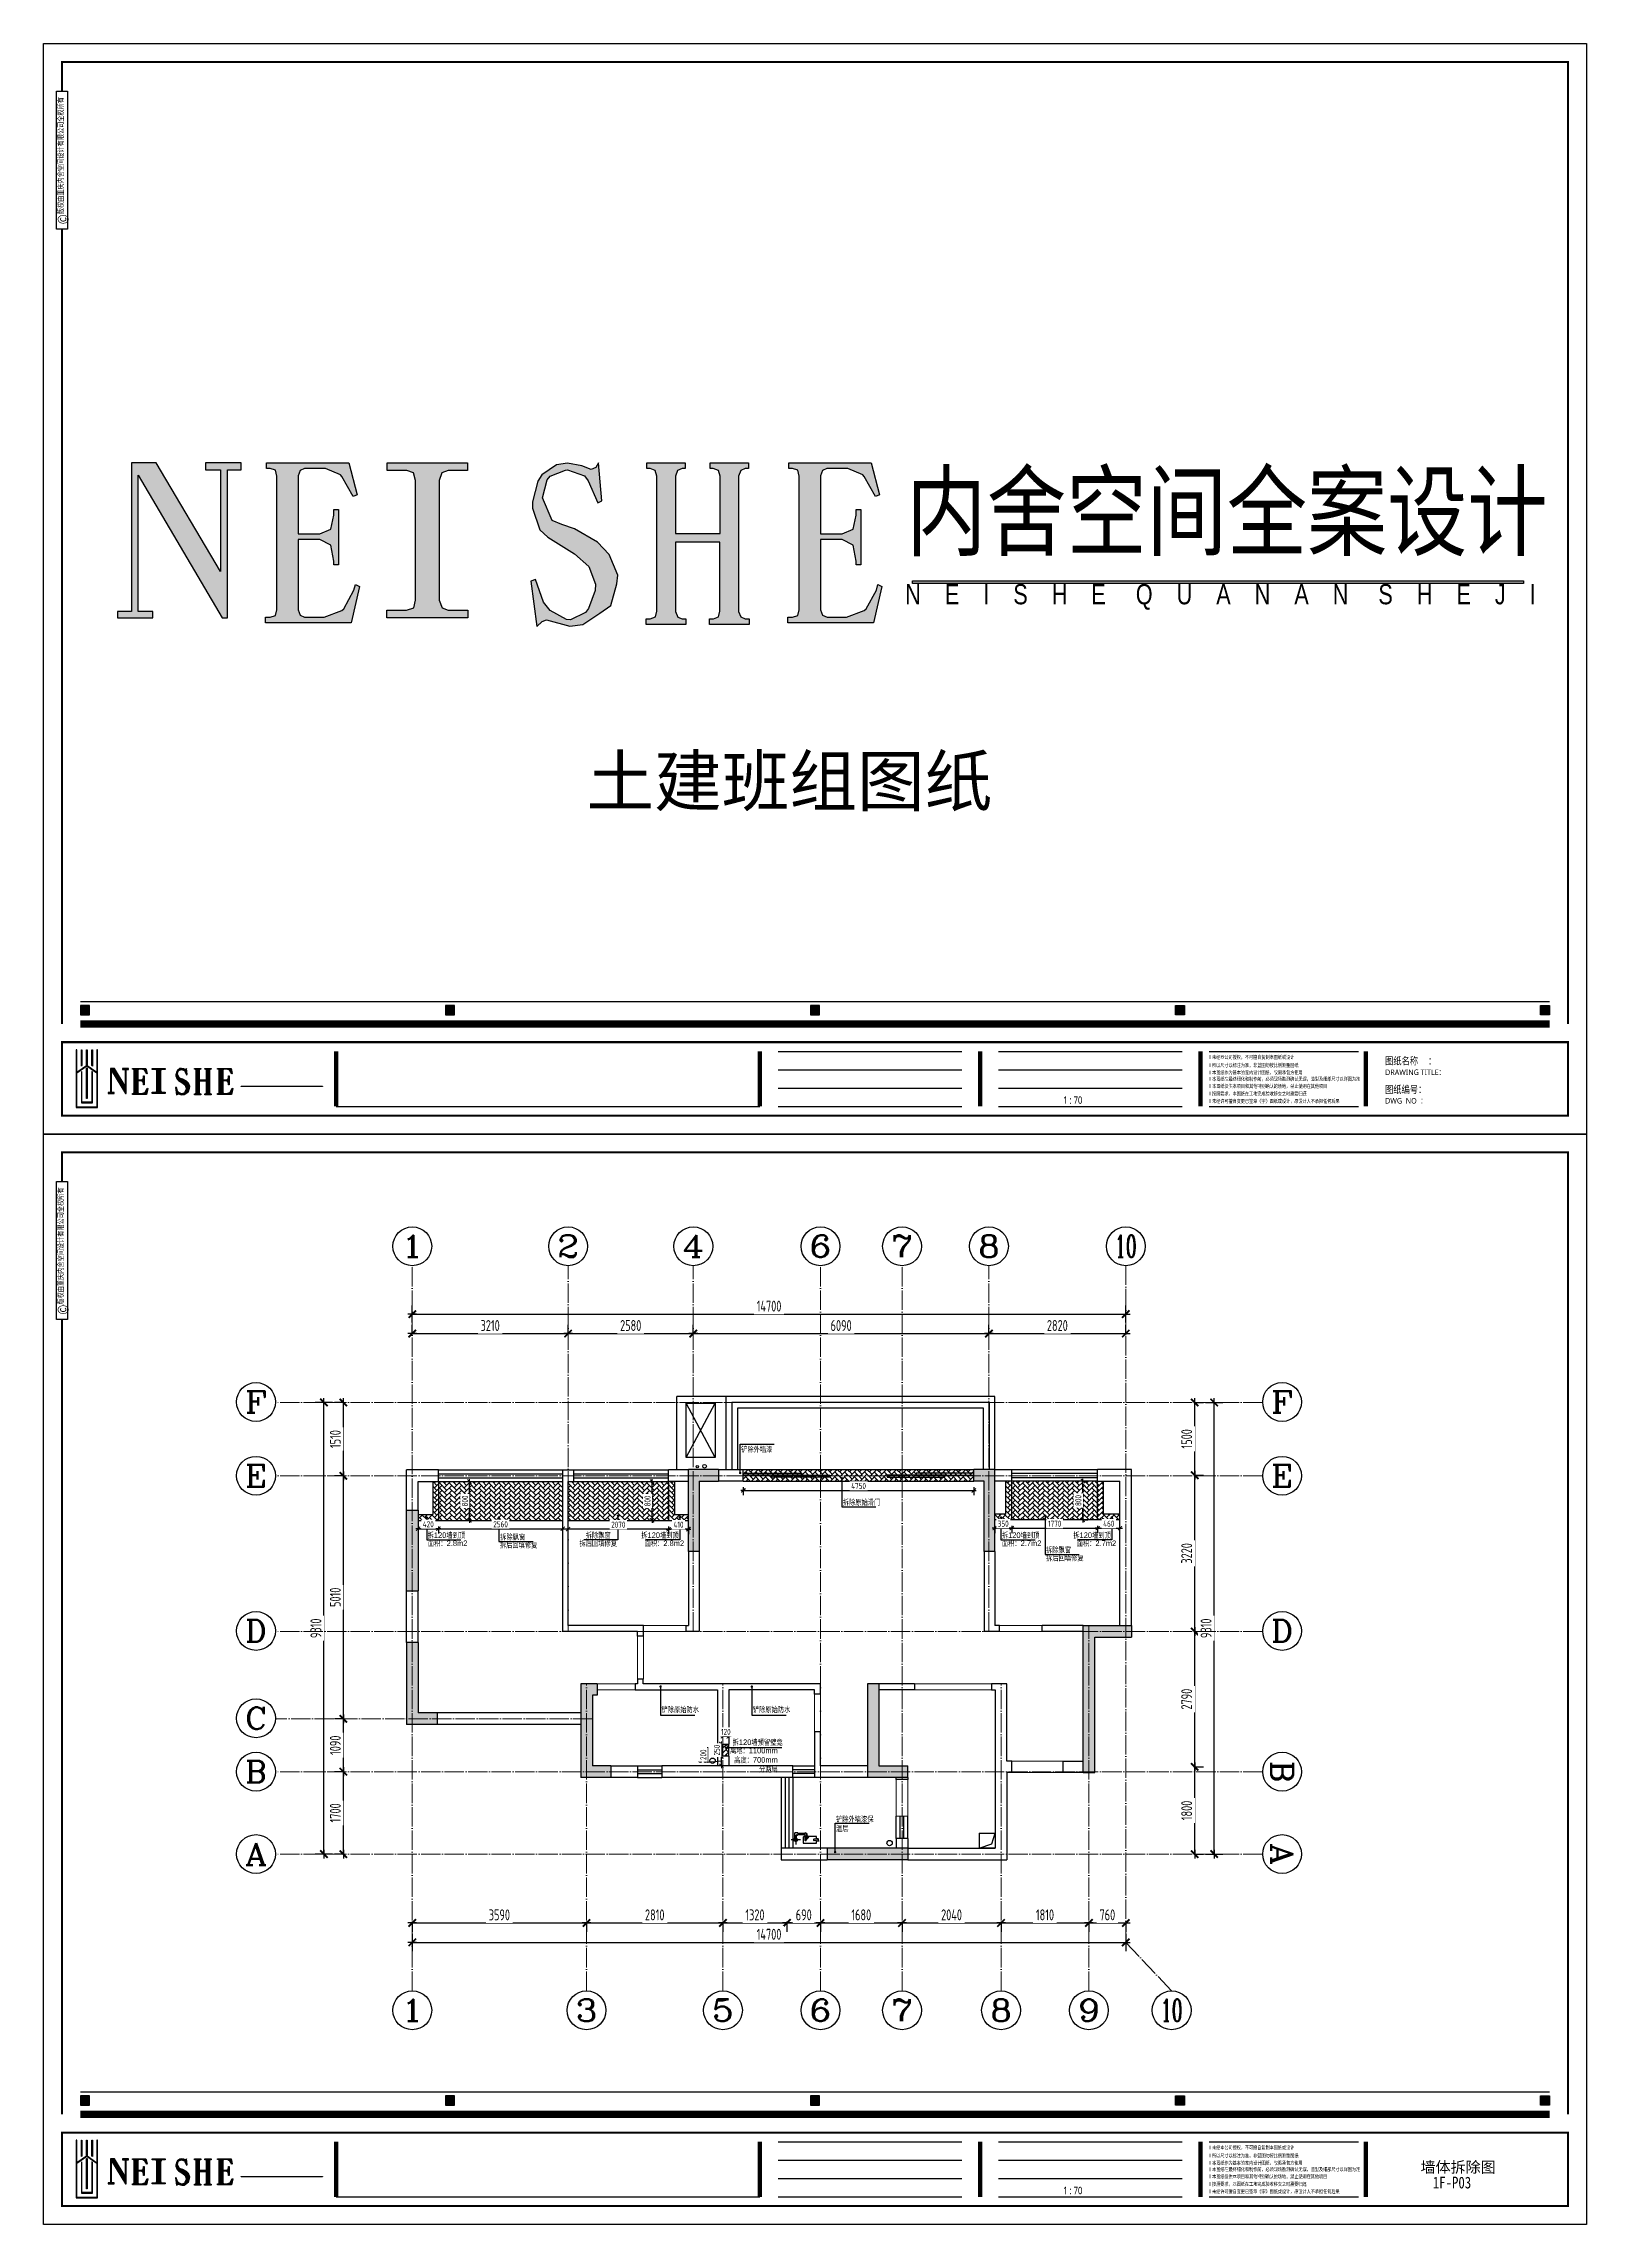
# Model space of a CAD drawing. Header units: inches. Extents: x -50945 to 250244, y -404780 to 18493.
# Drawn here: x 59539 to 91323, y -292400 to -247449 of the extents above; entities that cross this region are included whole.
import ezdxf
from ezdxf.enums import TextEntityAlignment as Align

# ---------------------------------------------------------------- set-up
doc = ezdxf.new("R2010")
doc.units = ezdxf.units.IN
doc.header["$MEASUREMENT"] = 0
doc.linetypes.add('DOTE', pattern=[2.42, 2, -0.2, 0.02, -0.2])
for name, color, linetype in [('0 @ 1 (1)', 7, 'Continuous'), ('15开关布置图-YJ', 2, 'Continuous'), ('20立面索引-YJ', 7, 'Continuous'), ('AXIS', 1, 'Continuous'), ('AXIS_TEXT', 7, 'Continuous'), ('A图框', 7, 'Continuous'), ('D-ARCHI', 250, 'Continuous'), ('EVH 立面填充', 8, 'Continuous'), ('IBS-003-建筑窗框', 3, 'Continuous'), ('IBS-182-原建筑墙体拆除', 200, 'Continuous'), ('IBS-182-原建筑非承重墙', 150, 'Continuous'), ('IBS-200-原建筑承重墙柱', 200, 'Continuous'), ('IBS-63-原建筑窗', 63, 'Continuous'), ('IRC-30-天花轮廓线', 30, 'Continuous'), ('外标注', 50, 'Continuous')]:
    doc.layers.add(name, color=color, linetype=linetype)
doc.layers.add('天棚材质标注', color=2, linetype='Continuous', lineweight=5)
doc.layers.add('门', color=65, linetype='Continuous', lineweight=13)
doc.styles.add('04.YBC-外标注3.0', font='SimSun.ttf', dxfattribs={"width": 0.8, "height": 3})
doc.styles.add('05.YBC-内标注2.5', font='SimSun.ttf', dxfattribs={"width": 0.8, "height": 2.5})
doc.styles.add('_TCH_AXIS', font='COMPLEX', dxfattribs={"bigfont": 'GBCBIG'})
doc.styles.add('COMPLEX', font='COMPLEX')
doc.styles.add('HBA-DIMT', font='ARCHS.SHX', dxfattribs={"width": 0.8})
doc.styles.get("Standard").update_dxf_attribs({"font": 'arial.ttf'})
doc.styles.add('宋体', font='SimSun.ttf', dxfattribs={"width": 0.8})
doc.dimstyles.new('HBA_40', dxfattribs={"dimscale": 50, "dimtxt": 2.5, "dimasz": 0.1, "dimexe": 2, "dimexo": 2.5, "dimgap": 0.6, "dimtad": 1, "dimdec": 0, "dimrnd": 5, "dimzin": 0, "dimtxsty": 'HBA-DIMT', "dimblk": 'HBA_DIMENSION_TICK', "dimblk1": 'HBA_DIMENSION_TICK', "dimblk2": 'HBA_DIMENSION_TICK', "dimcen": 0.125, "dimclrd": 44, "dimclre": 44, "dimclrt": 2, "dimadec": 0, "dimazin": 0, "dimtfac": 1, "dimtdec": 0, "dimtix": 1, "dimtmove": 1, "dimatfit": 3, "dimldrblk": 'HBA_Leader_Dot', "dimfxl": 0, "dimtvp": 1, "dimtfill": 1, "dimtolj": 1, "dimtzin": 0, "dimarcsym": 0})
pattern_1 = [(45, (-18959.59, -185475.79), (8e-15, 101.823376), [216, -72]), (135, (-18908.676, -185424.88), (8e-15, 101.823376), [216, -72])]

msp = doc.modelspace()

# ---------------------------------------------------------------- texts
at = {"transparency": 33554687, "char_height": 189.1897, "width": 3458.9697, "attachment_point": 4, "style": '05.YBC-内标注2.5'}
for s, insert in [('{\\fMicrosoft YaHei|b0|i0|c134|p34;\\H0.8x;图纸名称     ：\\P\\H0.75x;DRAWING TITLE：}', (87177.17, -268526.48)), ('{\\fMicrosoft YaHei|b0|i0|c134|p34;\\H0.8x;图纸编号：\\P\\H0.75x;DWG  NO  ：}', (87177.17, -269114.71))]:
    msp.add_mtext(s, dxfattribs=dict(at, insert=insert))
at = {"color": 253, "insert": (88159.4, -291416.55), "char_height": 242.164, "attachment_point": 1, "style": '宋体'}
msp.add_mtext_dynamic_manual_height_columns('1F-P03', width=66.2668, gutter_width=16.21, heights=[0], dxfattribs=at)
at = {"layer": '20立面索引-YJ', "transparency": 33554687, "insert": (70723.23, -262137.73), "char_height": 1021.6243, "attachment_point": 1}
msp.add_mtext_dynamic_manual_height_columns('{\\fArial Unicode MS|b0|i0|c134|p0;土建班组图纸}', width=9242.0804, gutter_width=204.32, heights=[0], dxfattribs=at)
at = {"layer": 'A图框', "insert": (87906.38, -291106.62), "char_height": 227.0292, "attachment_point": 1}
msp.add_mtext_dynamic_manual_height_columns('{\\fArial Unicode MS|b0|i0|c134|p0;墙体拆除图}', width=2770.8358, gutter_width=16.21, heights=[0], dxfattribs=at)
at = {"layer": 'IBS-182-原建筑墙体拆除', "lineweight": 0, "char_height": 115, "style": '宋体'}
for s, insert, width, attachment_point in [('{\\fArial Unicode MS|b0|i0|c134|p0;铲除外墙漆}', (73908.67, -276494.77), 786.5321, 7), ('{\\fArial Unicode MS|b0|i0|c134|p0;拆除原始滑门}', (76003.28, -277457), 786.5321, 1), ('{\\fArial Unicode MS|b0|i0|c134|p0;拆\\fArial Unicode MS|b0|i0|c0|p0;120\\fArial Unicode MS|b0|i0|c134|p0;墙到顶}', (67451.03, -278136.46), 786.5321, 1), ('{\\fArial Unicode MS|b0|i0|c134|p0;拆除飘窗}', (68944.36, -278172.84), 786.5321, 1), ('{\\fArial Unicode MS|b0|i0|c134|p0;拆除飘窗}', (71222.73, -278136.46), 786.5321, 3), ('{\\fArial Unicode MS|b0|i0|c134|p0;拆\\fArial Unicode MS|b0|i0|c0|p0;120\\fArial Unicode MS|b0|i0|c134|p0;墙到顶}', (72623.48, -278136.46), 786.5321, 3), ('{\\fArial Unicode MS|b0|i0|c134|p0;拆\\fArial Unicode MS|b0|i0|c0|p0;120\\fArial Unicode MS|b0|i0|c134|p0;墙到顶}', (79281.18, -278136.46), 786.5321, 1), ('{\\fArial Unicode MS|b0|i0|c134|p0;拆\\fArial Unicode MS|b0|i0|c0|p0;120\\fArial Unicode MS|b0|i0|c134|p0;墙到顶}', (81525.28, -278136.46), 786.5321, 3), ('{\\fArial Unicode MS|b0|i0|c134|p0;拆后回填修复}', (68939.03, -278338.89), 736.8742, 1), ('{\\fArial Unicode MS|b0|i0|c134|p0;拆后回填修复}', (71351.22, -278302.51), 736.8742, 3), ('{\\fArial Unicode MS|b0|i0|c134|p0;拆除飘窗}', (80191.64, -278438.51), 786.5321, 1), ('{\\fArial Unicode MS|b0|i0|c134|p0;拆后回填修复}', (80192.1, -278604.56), 736.8742, 1), ('{\\fArial Unicode MS|b0|i0|c134|p0;铲除原始防水}', (72268.9, -281730.16), 786.5321, 1), ('{\\fArial Unicode MS|b0|i0|c134|p0;铲除原始防水}', (74149.76, -281730.16), 786.5321, 1), ('{\\fArial Unicode MS|b0|i0|c134|p0;离地：1100mm\\fArial Unicode MS|b0|i0|c0|p0;\\P\\fArial Unicode MS|b0|i0|c134|p0;高度：700mm\\P分两层}', (74665.23, -282576.05), 1024.2137, 3), ('{\\fArial Unicode MS|b0|i0|c134|p0;拆\\fArial Unicode MS|b0|i0|c0|p0;120\\fArial Unicode MS|b0|i0|c134|p0;墙预留璧龛}', (74764.39, -282404.38), 1024.2137, 3), ('{\\fArial Unicode MS|b0|i0|c134|p0;铲除外墙漆保温层}', (75864.25, -284308.22), 786.5321, 7)]:
    msp.add_mtext(s, dxfattribs=dict(at, insert=insert, width=width, attachment_point=attachment_point))

# ---------------------------------------------------------------- blocks, each defined once
blk = doc.blocks.new('11')
at = {"layer": 'IBS-182-原建筑非承重墙'}
for p, q in [((140567, -1131), (140516, -1131)), ((140535, -1131), (140528, -1131)), ((140528, -1166), (140567, -1166)), ((140528, -1166), (140567, -1166)), ((140567, -1131), (140535, -1131)), ((140567, -1131), (140535, -1131)), ((140567, -1166), (140535, -1166)), ((140841, -1081), (140567, -1080)), ((140567, -1080), (140567, -1131)), ((140576, -1080), (140567, -1080)), ((140567, -1080), (140567, -1131)), ((140567, -1101), (140567, -1131)), ((140567, -1131), (140615, -1132)), ((140567, -1166), (140567, -1196)), ((140615, -1166), (140567, -1166)), ((140567, -1166), (140567, -1217)), ((140567, -1166), (140567, -1196)), ((140567, -1208), (140567, -1217)), ((140567, -1217), (140770, -1217)), ((140567, -1217), (140587, -1217)), ((140587, -1217), (140775, -1217)), ((140587, -1217), (140740, -1217)), ((140820, -1081), (140588, -1080)), ((140820, -1081), (140588, -1080)), ((140788, -1145), (140728, -1204)), ((140775, -1157), (140728, -1204)), ((140737, -1214), (140728, -1204)), ((140728, -1204), (140737, -1214)), ((140797, -1154), (140737, -1214)), ((140737, -1214), (140775, -1175)), ((140737, -1214), (140775, -1175)), ((140750, -1227), (140737, -1214)), ((140740, -1217), (140750, -1227)), ((140775, -1227), (140750, -1227)), ((140750, -1227), (140770, -1227)), ((140770, -1217), (140770, -1288)), ((140812, -1227), (140770, -1227)), ((140770, -1269), (140770, -1227)), ((140770, -1227), (140770, -1269)), ((140770, -1269), (140770, -1288)), ((140775, -1157), (140788, -1145)), ((140775, -1149), (140775, -1157)), ((140775, -1149), (140775, -1157)), ((140775, -1149), (140775, -1157)), ((140775, -1217), (140775, -1175)), ((140775, -1175), (140775, -1227)), ((140775, -1175), (140775, -1217)), ((140775, -1217), (140775, -1227)), ((140775, -1217), (140775, -1227)), ((140775, -1227), (140809, -1227)), ((140955, -1286), (140803, -1286)), ((140803, -1286), (140812, -1286)), ((140803, -1286), (140812, -1286)), ((140809, -1218), (140810, -1149)), ((140809, -1227), (140810, -1149)), ((140809, -1218), (140820, -1218)), ((140809, -1218), (140809, -1227)), ((140810, -1145), (140810, -1149)), ((140810, -1149), (140810, -1145)), ((140812, -1252), (140812, -1221)), ((140812, -1252), (140812, -1221)), ((140812, -1252), (140812, -1227)), ((140812, -1252), (140812, -1269)), ((140812, -1252), (140955, -1252)), ((140812, -1286), (140812, -1252)), ((140812, -1286), (140812, -1252)), ((140841, -1081), (140820, -1081)), ((140840, -1209), (140841, -1081)), ((140840, -1101), (140841, -1081)), ((140840, -1197), (140840, -1101)), ((140840, -1209), (140840, -1101)), ((140901, -1150), (141093, -1150)), ((140955, -1252), (140953, -1252)), ((140955, -1252), (140953, -1252)), ((140962, -1248), (140955, -1248)), ((140955, -1290), (140955, -1248)), ((140955, -1251), (140955, -1252)), ((140955, -1251), (140955, -1252)), ((140955, -1290), (140982, -1290)), ((140975, -1234), (140975, -1228)), ((140975, -1228), (140980, -1228)), ((140975, -1248), (140975, -1228)), ((140975, -1228), (141018, -1228)), ((140980, -1228), (140975, -1228)), ((140975, -1228), (140975, -1234)), ((140975, -1234), (140975, -1248)), ((140980, -1248), (140975, -1248)), ((140975, -1248), (140980, -1248)), ((140980, -1150), (140980, -1228)), ((140980, -1180), (140980, -1248)), ((140980, -1180), (140980, -1228)), ((140980, -1228), (141014, -1228)), ((140980, -1248), (140980, -1228)), ((140980, -1228), (141018, -1228)), ((140982, -1290), (141018, -1290)), ((140997, -1245), (140997, -1054)), ((141014, -1150), (141014, -1228)), ((141014, -1228), (141014, -1180)), ((141014, -1228), (141014, -1180)), ((141014, -1228), (141018, -1228)), ((141018, -1228), (141014, -1228)), ((141018, -1228), (141014, -1228)), ((141018, -1235), (141018, -1228)), ((141018, -1235), (141018, -1228)), ((141018, -1228), (141018, -1235)), ((141018, -1235), (141018, -1228)), ((141018, -1228), (141018, -1235)), ((141018, -1235), (141018, -1290))]:
    blk.add_line(p, q, dxfattribs=at)
blk.add_circle((140997, -1150), 34.9, dxfattribs=at)
for start, end in [(0, 180), (0, 180), (180, 240.5217), (180, 240.5217), (299.176, 0), (299.176, 0)]:
    blk.add_arc((140997, -1150), 34.9, start, end, dxfattribs=at)
for centre, major_axis, start_param, end_param in [((140553, -1149), (-17.5, -17.5), -1.141223, -0.024085), ((140540, -1140), (-6.72, -6.72), 4.378011, 6.612288), ((140531, -1157), (-6.72, -6.72), 1.236418, 3.470695), ((140588, -1101), (-14.5, 14.5), 5.495149, 7.065946), ((140587, -1196), (-14.5, 14.5), 0.78276, 2.353557), ((140615, -1149), (-12.1, -12.1), 0.78276, 3.924353), ((140791, -1269), (-15, 15), 0.78276, 2.986227), ((140793, -1149), (-12.1, 12.1), 3.924353, 7.065946), ((140793, -1149), (-4.6, -4.6), 1.568158, 4.709751), ((140791, -1269), (-15, 15), 2.986227, 3.924353), ((140820, -1101), (-14.5, -14.5), 2.353557, 3.924353), ((140820, -1197), (-14.5, -14.5), 0.78276, 2.353557), ((140962, -1234), (-9.66, 9.66), 2.353557, 3.924353), ((140997, -1150), (-12.1, 12.1), 4.709751, 10.992936)]:
    blk.add_ellipse(centre, major_axis=major_axis, ratio=1, start_param=start_param, end_param=end_param, dxfattribs=at)
at = {"layer": 'IBS-182-原建筑非承重墙', "extrusion": (0, 0, -1)}
for start_param, end_param in [(5.500425, 7.071221), (5.500425, 7.071221), (3.929629, 5.500425), (3.929629, 5.500425), (7.071221, 8.642018), (7.071221, 8.642018), (2.358832, 3.929629), (2.358832, 3.929629)]:
    blk.add_ellipse((140997, -1150), major_axis=(-12.1, 12.1), ratio=1, start_param=start_param, end_param=end_param, dxfattribs=at)
blk = doc.blocks.new('HBA_DIMENSION_TICK')
at = {"color": 0, "linetype": 'ByBlock'}
for p, q in [((-10, 0), (0, 0)), ((0, 0), (10, 0))]:
    blk.add_line(p, q, dxfattribs=at)
at = {"color": 50, "linetype": 'ByBlock'}
blk.add_solid([(-10, -7), (-7, -10), (7, 10), (10, 7)], dxfattribs=at)
blk = doc.blocks.new('*D308')
at = {"layer": 'Defpoints', "color": 0, "transparency": 16777216}
for p in [(67134, -285932), (70724, -285932), (70724, -286187)]:
    blk.add_point(p, dxfattribs=at)
at = {"layer": '外标注', "color": 44, "lineweight": -2, "transparency": 16777216}
for p, q in [((67134, -286157), (67134, -286367)), ((67143, -286187), (70715, -286187)), ((70724, -286157), (70724, -286367))]:
    blk.add_line(p, q, dxfattribs=at)
at = {"layer": '外标注', "color": 44, "lineweight": -2, "transparency": 16777216, "xscale": 9, "yscale": 9, "zscale": 9, "rotation": 180}
blk.add_blockref('HBA_DIMENSION_TICK', (67134, -286187), dxfattribs=at)
at = {"layer": '外标注', "color": 44, "lineweight": -2, "transparency": 16777216, "xscale": 9, "yscale": 9, "zscale": 9}
blk.add_blockref('HBA_DIMENSION_TICK', (70724, -286187), dxfattribs=at)
at = {"layer": '外标注', "color": 2, "transparency": 16777216, "insert": (68929, -286020), "char_height": 225, "attachment_point": 5, "style": 'HBA-DIMT', "bg_fill": 3, "box_fill_scale": 1.25, "bg_fill_color": 256, "bg_fill_true_color": 13158600, "bg_fill_transparency": 0}
blk.add_mtext('\\A1;3590', dxfattribs=at)
blk = doc.blocks.new('HBA_Leader_Dot')
at = {"color": 0, "linetype": 'ByBlock'}
blk.add_line((-5, 0), (-10, 0), dxfattribs=at)
at = {"color": 0, "linetype": 'ByBlock', "const_width": 5}
blk.add_lwpolyline([(-2.5, 0, 1), (2.5, 0, 1)], format="xyb", close=True, dxfattribs=at)
blk = doc.blocks.new('*D309')
at = {"layer": 'Defpoints', "color": 0, "transparency": 16777216}
for p in [(70724, -285932), (73534, -285932), (73534, -286187)]:
    blk.add_point(p, dxfattribs=at)
at = {"layer": '外标注', "color": 44, "lineweight": -2, "transparency": 16777216}
for p, q in [((70724, -286157), (70724, -286367)), ((70733, -286187), (73525, -286187)), ((73534, -286157), (73534, -286367))]:
    blk.add_line(p, q, dxfattribs=at)
at = {"layer": '外标注', "color": 44, "lineweight": -2, "transparency": 16777216, "xscale": 9, "yscale": 9, "zscale": 9, "rotation": 180}
blk.add_blockref('HBA_DIMENSION_TICK', (70724, -286187), dxfattribs=at)
at = {"layer": '外标注', "color": 44, "lineweight": -2, "transparency": 16777216, "xscale": 9, "yscale": 9, "zscale": 9}
blk.add_blockref('HBA_DIMENSION_TICK', (73534, -286187), dxfattribs=at)
at = {"layer": '外标注', "color": 2, "transparency": 16777216, "insert": (72129, -286020), "char_height": 225, "attachment_point": 5, "style": 'HBA-DIMT', "bg_fill": 3, "box_fill_scale": 1.25, "bg_fill_color": 256, "bg_fill_true_color": 13158600, "bg_fill_transparency": 0}
blk.add_mtext('\\A1;2810', dxfattribs=at)
blk = doc.blocks.new('*D310')
at = {"layer": 'Defpoints', "color": 0, "transparency": 16777216}
for p in [(73534, -285932), (74854, -285932), (74854, -286187)]:
    blk.add_point(p, dxfattribs=at)
at = {"layer": '外标注', "color": 44, "lineweight": -2, "transparency": 16777216}
for p, q in [((73534, -286157), (73534, -286367)), ((73543, -286187), (74845, -286187)), ((74854, -286157), (74854, -286367))]:
    blk.add_line(p, q, dxfattribs=at)
at = {"layer": '外标注', "color": 44, "lineweight": -2, "transparency": 16777216, "xscale": 9, "yscale": 9, "zscale": 9, "rotation": 180}
blk.add_blockref('HBA_DIMENSION_TICK', (73534, -286187), dxfattribs=at)
at = {"layer": '外标注', "color": 44, "lineweight": -2, "transparency": 16777216, "xscale": 9, "yscale": 9, "zscale": 9}
blk.add_blockref('HBA_DIMENSION_TICK', (74854, -286187), dxfattribs=at)
at = {"layer": '外标注', "color": 2, "transparency": 16777216, "insert": (74194, -286020), "char_height": 225, "attachment_point": 5, "style": 'HBA-DIMT', "bg_fill": 3, "box_fill_scale": 1.25, "bg_fill_color": 256, "bg_fill_true_color": 13158600, "bg_fill_transparency": 0}
blk.add_mtext('\\A1;1320', dxfattribs=at)
blk = doc.blocks.new('*D311')
at = {"layer": '外标注', "color": 44, "lineweight": -2, "transparency": 16777216}
for p, q in [((74854, -286157), (74854, -286367)), ((74863, -286187), (75535, -286187)), ((75544, -286157), (75544, -286367))]:
    blk.add_line(p, q, dxfattribs=at)
at = {"layer": '外标注', "color": 44, "lineweight": -2, "transparency": 16777216, "xscale": 9, "yscale": 9, "zscale": 9, "rotation": 180}
blk.add_blockref('HBA_DIMENSION_TICK', (74854, -286187), dxfattribs=at)
at = {"layer": '外标注', "color": 44, "lineweight": -2, "transparency": 16777216, "xscale": 9, "yscale": 9, "zscale": 9}
blk.add_blockref('HBA_DIMENSION_TICK', (75544, -286187), dxfattribs=at)
at = {"layer": '外标注', "color": 2, "transparency": 16777216, "insert": (75199, -286020), "char_height": 225, "attachment_point": 5, "style": 'HBA-DIMT', "bg_fill": 3, "box_fill_scale": 1.25, "bg_fill_color": 256, "bg_fill_true_color": 13158600, "bg_fill_transparency": 0}
blk.add_mtext('\\A1;690', dxfattribs=at)
at = {"layer": 'Defpoints', "color": 0, "transparency": 16777216}
for p in [(74854, -285932), (75544, -285932), (75544, -286187)]:
    blk.add_point(p, dxfattribs=at)
blk = doc.blocks.new('*D312')
at = {"layer": 'Defpoints', "color": 0, "transparency": 16777216}
for p in [(75544, -285932), (77224, -285932), (77224, -286187)]:
    blk.add_point(p, dxfattribs=at)
at = {"layer": '外标注', "color": 44, "lineweight": -2, "transparency": 16777216}
for p, q in [((75544, -286157), (75544, -286367)), ((75553, -286187), (77215, -286187)), ((77224, -286157), (77224, -286367))]:
    blk.add_line(p, q, dxfattribs=at)
at = {"layer": '外标注', "color": 44, "lineweight": -2, "transparency": 16777216, "xscale": 9, "yscale": 9, "zscale": 9, "rotation": 180}
blk.add_blockref('HBA_DIMENSION_TICK', (75544, -286187), dxfattribs=at)
at = {"layer": '外标注', "color": 44, "lineweight": -2, "transparency": 16777216, "xscale": 9, "yscale": 9, "zscale": 9}
blk.add_blockref('HBA_DIMENSION_TICK', (77224, -286187), dxfattribs=at)
at = {"layer": '外标注', "color": 2, "transparency": 16777216, "insert": (76384, -286020), "char_height": 225, "attachment_point": 5, "style": 'HBA-DIMT', "bg_fill": 3, "box_fill_scale": 1.25, "bg_fill_color": 256, "bg_fill_true_color": 13158600, "bg_fill_transparency": 0}
blk.add_mtext('\\A1;1680', dxfattribs=at)
blk = doc.blocks.new('*D313')
at = {"layer": 'Defpoints', "color": 0, "transparency": 16777216}
for p in [(77224, -285932), (79264, -285932), (79264, -286187)]:
    blk.add_point(p, dxfattribs=at)
at = {"layer": '外标注', "color": 44, "lineweight": -2, "transparency": 16777216}
for p, q in [((77224, -286157), (77224, -286367)), ((77233, -286187), (79255, -286187)), ((79264, -286157), (79264, -286367))]:
    blk.add_line(p, q, dxfattribs=at)
at = {"layer": '外标注', "color": 44, "lineweight": -2, "transparency": 16777216, "xscale": 9, "yscale": 9, "zscale": 9, "rotation": 180}
blk.add_blockref('HBA_DIMENSION_TICK', (77224, -286187), dxfattribs=at)
at = {"layer": '外标注', "color": 44, "lineweight": -2, "transparency": 16777216, "xscale": 9, "yscale": 9, "zscale": 9}
blk.add_blockref('HBA_DIMENSION_TICK', (79264, -286187), dxfattribs=at)
at = {"layer": '外标注', "color": 2, "transparency": 16777216, "insert": (78244, -286020), "char_height": 225, "attachment_point": 5, "style": 'HBA-DIMT', "bg_fill": 3, "box_fill_scale": 1.25, "bg_fill_color": 256, "bg_fill_true_color": 13158600, "bg_fill_transparency": 0}
blk.add_mtext('\\A1;2040', dxfattribs=at)
blk = doc.blocks.new('*D314')
at = {"layer": 'Defpoints', "color": 0, "transparency": 16777216}
for p in [(79264, -285932), (81074, -285932), (81074, -286187)]:
    blk.add_point(p, dxfattribs=at)
at = {"layer": '外标注', "color": 44, "lineweight": -2, "transparency": 16777216}
for p, q in [((79264, -286157), (79264, -286367)), ((79273, -286187), (81065, -286187)), ((81074, -286157), (81074, -286367))]:
    blk.add_line(p, q, dxfattribs=at)
at = {"layer": '外标注', "color": 44, "lineweight": -2, "transparency": 16777216, "xscale": 9, "yscale": 9, "zscale": 9, "rotation": 180}
blk.add_blockref('HBA_DIMENSION_TICK', (79264, -286187), dxfattribs=at)
at = {"layer": '外标注', "color": 44, "lineweight": -2, "transparency": 16777216, "xscale": 9, "yscale": 9, "zscale": 9}
blk.add_blockref('HBA_DIMENSION_TICK', (81074, -286187), dxfattribs=at)
at = {"layer": '外标注', "color": 2, "transparency": 16777216, "insert": (80169, -286020), "char_height": 225, "attachment_point": 5, "style": 'HBA-DIMT', "bg_fill": 3, "box_fill_scale": 1.25, "bg_fill_color": 256, "bg_fill_true_color": 13158600, "bg_fill_transparency": 0}
blk.add_mtext('\\A1;1810', dxfattribs=at)
blk = doc.blocks.new('*D315')
at = {"layer": '外标注', "color": 44, "lineweight": -2, "transparency": 16777216}
for p, q in [((81074, -286157), (81074, -286367)), ((81083, -286187), (81825, -286187)), ((81834, -286157), (81834, -286367))]:
    blk.add_line(p, q, dxfattribs=at)
at = {"layer": '外标注', "color": 44, "lineweight": -2, "transparency": 16777216, "xscale": 9, "yscale": 9, "zscale": 9, "rotation": 180}
blk.add_blockref('HBA_DIMENSION_TICK', (81074, -286187), dxfattribs=at)
at = {"layer": '外标注', "color": 44, "lineweight": -2, "transparency": 16777216, "xscale": 9, "yscale": 9, "zscale": 9}
blk.add_blockref('HBA_DIMENSION_TICK', (81834, -286187), dxfattribs=at)
at = {"layer": '外标注', "color": 2, "transparency": 16777216, "insert": (81454, -286020), "char_height": 225, "attachment_point": 5, "style": 'HBA-DIMT', "bg_fill": 3, "box_fill_scale": 1.25, "bg_fill_color": 256, "bg_fill_true_color": 13158600, "bg_fill_transparency": 0}
blk.add_mtext('\\A1;760', dxfattribs=at)
at = {"layer": 'Defpoints', "color": 0, "transparency": 16777216}
for p in [(81074, -285932), (81834, -285932), (81834, -286187)]:
    blk.add_point(p, dxfattribs=at)
blk = doc.blocks.new('*D316')
at = {"layer": 'Defpoints', "color": 0, "transparency": 16777216}
for p in [(67134, -286187), (81834, -286187), (81834, -286587)]:
    blk.add_point(p, dxfattribs=at)
at = {"layer": '外标注', "color": 44, "lineweight": -2, "transparency": 16777216}
for p, q in [((67134, -286412), (67134, -286767)), ((67143, -286587), (81825, -286587)), ((81834, -286412), (81834, -286767))]:
    blk.add_line(p, q, dxfattribs=at)
at = {"layer": '外标注', "color": 44, "lineweight": -2, "transparency": 16777216, "xscale": 9, "yscale": 9, "zscale": 9, "rotation": 180}
blk.add_blockref('HBA_DIMENSION_TICK', (67134, -286587), dxfattribs=at)
at = {"layer": '外标注', "color": 44, "lineweight": -2, "transparency": 16777216, "xscale": 9, "yscale": 9, "zscale": 9}
blk.add_blockref('HBA_DIMENSION_TICK', (81834, -286587), dxfattribs=at)
at = {"layer": '外标注', "color": 2, "transparency": 16777216, "insert": (74484, -286420), "char_height": 225, "attachment_point": 5, "style": 'HBA-DIMT', "bg_fill": 3, "box_fill_scale": 1.25, "bg_fill_color": 256, "bg_fill_true_color": 13158600, "bg_fill_transparency": 0}
blk.add_mtext('\\A1;14700', dxfattribs=at)
blk = doc.blocks.new('*D317')
at = {"layer": 'Defpoints', "color": 0, "transparency": 16777216}
for p in [(83013, -282969), (83254, -282969), (83013, -284767)]:
    blk.add_point(p, dxfattribs=at)
at = {"layer": '外标注', "color": 44, "lineweight": -2, "transparency": 16777216}
for p, q in [((83238, -282969), (83434, -282969)), ((83254, -284758), (83254, -282978)), ((83238, -284767), (83434, -284767))]:
    blk.add_line(p, q, dxfattribs=at)
at = {"layer": '外标注', "color": 44, "lineweight": -2, "transparency": 16777216, "xscale": 9, "yscale": 9, "zscale": 9}
for p, rotation in [((83254, -282969), 90), ((83254, -284767), 270)]:
    blk.add_blockref('HBA_DIMENSION_TICK', p, dxfattribs=dict(at, rotation=rotation))
at = {"layer": '外标注', "color": 2, "transparency": 16777216, "insert": (83088, -283868), "char_height": 225, "attachment_point": 5, "rotation": 90, "style": 'HBA-DIMT', "bg_fill": 3, "box_fill_scale": 1.25, "bg_fill_color": 256, "bg_fill_true_color": 13158600, "bg_fill_transparency": 0}
blk.add_mtext('\\A1;1800', dxfattribs=at)
blk = doc.blocks.new('*D318')
at = {"layer": 'Defpoints', "color": 0, "transparency": 16777216}
for p in [(83013, -280179), (83254, -280179), (83013, -282969)]:
    blk.add_point(p, dxfattribs=at)
at = {"layer": '外标注', "color": 44, "lineweight": -2, "transparency": 16777216}
for p, q in [((83238, -280179), (83434, -280179)), ((83254, -282960), (83254, -280188)), ((83238, -282969), (83434, -282969))]:
    blk.add_line(p, q, dxfattribs=at)
at = {"layer": '外标注', "color": 44, "lineweight": -2, "transparency": 16777216, "xscale": 9, "yscale": 9, "zscale": 9}
for p, rotation in [((83254, -280179), 90), ((83254, -282969), 270)]:
    blk.add_blockref('HBA_DIMENSION_TICK', p, dxfattribs=dict(at, rotation=rotation))
at = {"layer": '外标注', "color": 2, "transparency": 16777216, "insert": (83088, -281574), "char_height": 225, "attachment_point": 5, "rotation": 90, "style": 'HBA-DIMT', "bg_fill": 3, "box_fill_scale": 1.25, "bg_fill_color": 256, "bg_fill_true_color": 13158600, "bg_fill_transparency": 0}
blk.add_mtext('\\A1;2790', dxfattribs=at)
blk = doc.blocks.new('*D319')
at = {"layer": 'Defpoints', "color": 0, "transparency": 16777216}
for p in [(83013, -276959), (83254, -276959), (83013, -280179)]:
    blk.add_point(p, dxfattribs=at)
at = {"layer": '外标注', "color": 44, "lineweight": -2, "transparency": 16777216}
for p, q in [((83238, -276959), (83434, -276959)), ((83254, -280170), (83254, -276968)), ((83238, -280179), (83434, -280179))]:
    blk.add_line(p, q, dxfattribs=at)
at = {"layer": '外标注', "color": 44, "lineweight": -2, "transparency": 16777216, "xscale": 9, "yscale": 9, "zscale": 9}
for p, rotation in [((83254, -276959), 90), ((83254, -280179), 270)]:
    blk.add_blockref('HBA_DIMENSION_TICK', p, dxfattribs=dict(at, rotation=rotation))
at = {"layer": '外标注', "color": 2, "transparency": 16777216, "insert": (83088, -278569), "char_height": 225, "attachment_point": 5, "rotation": 90, "style": 'HBA-DIMT', "bg_fill": 3, "box_fill_scale": 1.25, "bg_fill_color": 256, "bg_fill_true_color": 13158600, "bg_fill_transparency": 0}
blk.add_mtext('\\A1;3220', dxfattribs=at)
blk = doc.blocks.new('*D320')
at = {"layer": 'Defpoints', "color": 0, "transparency": 16777216}
for p in [(83013, -275458), (83254, -275458), (83013, -276959)]:
    blk.add_point(p, dxfattribs=at)
at = {"layer": '外标注', "color": 44, "lineweight": -2, "transparency": 16777216}
for p, q in [((83238, -275458), (83434, -275458)), ((83254, -276950), (83254, -275467)), ((83238, -276959), (83434, -276959))]:
    blk.add_line(p, q, dxfattribs=at)
at = {"layer": '外标注', "color": 44, "lineweight": -2, "transparency": 16777216, "xscale": 9, "yscale": 9, "zscale": 9}
for p, rotation in [((83254, -275458), 90), ((83254, -276959), 270)]:
    blk.add_blockref('HBA_DIMENSION_TICK', p, dxfattribs=dict(at, rotation=rotation))
at = {"layer": '外标注', "color": 2, "transparency": 16777216, "insert": (83088, -276208), "char_height": 225, "attachment_point": 5, "rotation": 90, "style": 'HBA-DIMT', "bg_fill": 3, "box_fill_scale": 1.25, "bg_fill_color": 256, "bg_fill_true_color": 13158600, "bg_fill_transparency": 0}
blk.add_mtext('\\A1;1500', dxfattribs=at)
blk = doc.blocks.new('*D321')
at = {"layer": 'Defpoints', "color": 0, "transparency": 16777216}
for p in [(83254, -275458), (83654, -275458), (83254, -284767)]:
    blk.add_point(p, dxfattribs=at)
at = {"layer": '外标注', "color": 44, "lineweight": -2, "transparency": 16777216}
for p, q in [((83479, -275458), (83834, -275458)), ((83654, -284758), (83654, -275467)), ((83479, -284767), (83834, -284767))]:
    blk.add_line(p, q, dxfattribs=at)
at = {"layer": '外标注', "color": 44, "lineweight": -2, "transparency": 16777216, "xscale": 9, "yscale": 9, "zscale": 9}
for p, rotation in [((83654, -275458), 90), ((83654, -284767), 270)]:
    blk.add_blockref('HBA_DIMENSION_TICK', p, dxfattribs=dict(at, rotation=rotation))
at = {"layer": '外标注', "color": 2, "transparency": 16777216, "insert": (83488, -280113), "char_height": 225, "attachment_point": 5, "rotation": 90, "style": 'HBA-DIMT', "bg_fill": 3, "box_fill_scale": 1.25, "bg_fill_color": 256, "bg_fill_true_color": 13158600, "bg_fill_transparency": 0}
blk.add_mtext('\\A1;9310', dxfattribs=at)
blk = doc.blocks.new('*D322')
at = {"layer": 'Defpoints', "color": 0, "transparency": 16777216}
for p in [(70344, -274038), (67134, -274263), (70344, -274263)]:
    blk.add_point(p, dxfattribs=at)
at = {"layer": '外标注', "color": 44, "lineweight": -2, "transparency": 16777216}
for p, q in [((67134, -274038), (67134, -273858)), ((67143, -274038), (70335, -274038)), ((70344, -274038), (70344, -273858))]:
    blk.add_line(p, q, dxfattribs=at)
at = {"layer": '外标注', "color": 44, "lineweight": -2, "transparency": 16777216, "xscale": 9, "yscale": 9, "zscale": 9, "rotation": 180}
blk.add_blockref('HBA_DIMENSION_TICK', (67134, -274038), dxfattribs=at)
at = {"layer": '外标注', "color": 44, "lineweight": -2, "transparency": 16777216, "xscale": 9, "yscale": 9, "zscale": 9}
blk.add_blockref('HBA_DIMENSION_TICK', (70344, -274038), dxfattribs=at)
at = {"layer": '外标注', "color": 2, "transparency": 16777216, "insert": (68739, -273872), "char_height": 225, "attachment_point": 5, "style": 'HBA-DIMT', "bg_fill": 3, "box_fill_scale": 1.25, "bg_fill_color": 256, "bg_fill_true_color": 13158600, "bg_fill_transparency": 0}
blk.add_mtext('\\A1;3210', dxfattribs=at)
blk = doc.blocks.new('*D323')
at = {"layer": 'Defpoints', "color": 0, "transparency": 16777216}
for p in [(72924, -274038), (70344, -274263), (72924, -274263)]:
    blk.add_point(p, dxfattribs=at)
at = {"layer": '外标注', "color": 44, "lineweight": -2, "transparency": 16777216}
for p, q in [((70344, -274038), (70344, -273858)), ((70353, -274038), (72915, -274038)), ((72924, -274038), (72924, -273858))]:
    blk.add_line(p, q, dxfattribs=at)
at = {"layer": '外标注', "color": 44, "lineweight": -2, "transparency": 16777216, "xscale": 9, "yscale": 9, "zscale": 9, "rotation": 180}
blk.add_blockref('HBA_DIMENSION_TICK', (70344, -274038), dxfattribs=at)
at = {"layer": '外标注', "color": 44, "lineweight": -2, "transparency": 16777216, "xscale": 9, "yscale": 9, "zscale": 9}
blk.add_blockref('HBA_DIMENSION_TICK', (72924, -274038), dxfattribs=at)
at = {"layer": '外标注', "color": 2, "transparency": 16777216, "insert": (71634, -273872), "char_height": 225, "attachment_point": 5, "style": 'HBA-DIMT', "bg_fill": 3, "box_fill_scale": 1.25, "bg_fill_color": 256, "bg_fill_true_color": 13158600, "bg_fill_transparency": 0}
blk.add_mtext('\\A1;2580', dxfattribs=at)
blk = doc.blocks.new('*D324')
at = {"layer": 'Defpoints', "color": 0, "transparency": 16777216}
for p in [(79014, -274038), (72924, -274263), (79014, -274263)]:
    blk.add_point(p, dxfattribs=at)
at = {"layer": '外标注', "color": 44, "lineweight": -2, "transparency": 16777216}
for p, q in [((72924, -274038), (72924, -273858)), ((72933, -274038), (79005, -274038)), ((79014, -274038), (79014, -273858))]:
    blk.add_line(p, q, dxfattribs=at)
at = {"layer": '外标注', "color": 44, "lineweight": -2, "transparency": 16777216, "xscale": 9, "yscale": 9, "zscale": 9, "rotation": 180}
blk.add_blockref('HBA_DIMENSION_TICK', (72924, -274038), dxfattribs=at)
at = {"layer": '外标注', "color": 44, "lineweight": -2, "transparency": 16777216, "xscale": 9, "yscale": 9, "zscale": 9}
blk.add_blockref('HBA_DIMENSION_TICK', (79014, -274038), dxfattribs=at)
at = {"layer": '外标注', "color": 2, "transparency": 16777216, "insert": (75969, -273872), "char_height": 225, "attachment_point": 5, "style": 'HBA-DIMT', "bg_fill": 3, "box_fill_scale": 1.25, "bg_fill_color": 256, "bg_fill_true_color": 13158600, "bg_fill_transparency": 0}
blk.add_mtext('\\A1;6090', dxfattribs=at)
blk = doc.blocks.new('*D325')
at = {"layer": 'Defpoints', "color": 0, "transparency": 16777216}
for p in [(81834, -274038), (79014, -274263), (81834, -274263)]:
    blk.add_point(p, dxfattribs=at)
at = {"layer": '外标注', "color": 44, "lineweight": -2, "transparency": 16777216}
for p, q in [((79014, -274038), (79014, -273858)), ((79023, -274038), (81825, -274038)), ((81834, -274038), (81834, -273858))]:
    blk.add_line(p, q, dxfattribs=at)
at = {"layer": '外标注', "color": 44, "lineweight": -2, "transparency": 16777216, "xscale": 9, "yscale": 9, "zscale": 9, "rotation": 180}
blk.add_blockref('HBA_DIMENSION_TICK', (79014, -274038), dxfattribs=at)
at = {"layer": '外标注', "color": 44, "lineweight": -2, "transparency": 16777216, "xscale": 9, "yscale": 9, "zscale": 9}
blk.add_blockref('HBA_DIMENSION_TICK', (81834, -274038), dxfattribs=at)
at = {"layer": '外标注', "color": 2, "transparency": 16777216, "insert": (80424, -273872), "char_height": 225, "attachment_point": 5, "style": 'HBA-DIMT', "bg_fill": 3, "box_fill_scale": 1.25, "bg_fill_color": 256, "bg_fill_true_color": 13158600, "bg_fill_transparency": 0}
blk.add_mtext('\\A1;2820', dxfattribs=at)
blk = doc.blocks.new('*D326')
at = {"layer": 'Defpoints', "color": 0, "transparency": 16777216}
for p in [(81834, -273638), (67134, -274038), (81834, -274038)]:
    blk.add_point(p, dxfattribs=at)
at = {"layer": '外标注', "color": 44, "lineweight": -2, "transparency": 16777216}
for p, q in [((67134, -273813), (67134, -273458)), ((67143, -273638), (81825, -273638)), ((81834, -273813), (81834, -273458))]:
    blk.add_line(p, q, dxfattribs=at)
at = {"layer": '外标注', "color": 44, "lineweight": -2, "transparency": 16777216, "xscale": 9, "yscale": 9, "zscale": 9, "rotation": 180}
blk.add_blockref('HBA_DIMENSION_TICK', (67134, -273638), dxfattribs=at)
at = {"layer": '外标注', "color": 44, "lineweight": -2, "transparency": 16777216, "xscale": 9, "yscale": 9, "zscale": 9}
blk.add_blockref('HBA_DIMENSION_TICK', (81834, -273638), dxfattribs=at)
at = {"layer": '外标注', "color": 2, "transparency": 16777216, "insert": (74484, -273472), "char_height": 225, "attachment_point": 5, "style": 'HBA-DIMT', "bg_fill": 3, "box_fill_scale": 1.25, "bg_fill_color": 256, "bg_fill_true_color": 13158600, "bg_fill_transparency": 0}
blk.add_mtext('\\A1;14700', dxfattribs=at)
blk = doc.blocks.new('*D327')
at = {"layer": 'Defpoints', "color": 0, "transparency": 16777216}
for p in [(65714, -283069), (65916, -283069), (65916, -284767)]:
    blk.add_point(p, dxfattribs=at)
at = {"layer": '外标注', "color": 44, "lineweight": -2, "transparency": 16777216}
for p, q in [((65714, -283069), (65534, -283069)), ((65714, -284758), (65714, -283078)), ((65714, -284767), (65534, -284767))]:
    blk.add_line(p, q, dxfattribs=at)
at = {"layer": '外标注', "color": 44, "lineweight": -2, "transparency": 16777216, "xscale": 9, "yscale": 9, "zscale": 9}
for p, rotation in [((65714, -283069), 90), ((65714, -284767), 270)]:
    blk.add_blockref('HBA_DIMENSION_TICK', p, dxfattribs=dict(at, rotation=rotation))
at = {"layer": '外标注', "color": 2, "transparency": 16777216, "insert": (65548, -283918), "char_height": 225, "attachment_point": 5, "rotation": 90, "style": 'HBA-DIMT', "bg_fill": 3, "box_fill_scale": 1.25, "bg_fill_color": 256, "bg_fill_true_color": 13158600, "bg_fill_transparency": 0}
blk.add_mtext('\\A1;1700', dxfattribs=at)
blk = doc.blocks.new('*D328')
at = {"layer": 'Defpoints', "color": 0, "transparency": 16777216}
for p in [(65714, -281979), (65916, -281979), (65916, -283069)]:
    blk.add_point(p, dxfattribs=at)
at = {"layer": '外标注', "color": 44, "lineweight": -2, "transparency": 16777216}
for p, q in [((65714, -281979), (65534, -281979)), ((65714, -283060), (65714, -281988)), ((65714, -283069), (65534, -283069))]:
    blk.add_line(p, q, dxfattribs=at)
at = {"layer": '外标注', "color": 44, "lineweight": -2, "transparency": 16777216, "xscale": 9, "yscale": 9, "zscale": 9}
for p, rotation in [((65714, -281979), 90), ((65714, -283069), 270)]:
    blk.add_blockref('HBA_DIMENSION_TICK', p, dxfattribs=dict(at, rotation=rotation))
at = {"layer": '外标注', "color": 2, "transparency": 16777216, "insert": (65548, -282524), "char_height": 225, "attachment_point": 5, "rotation": 90, "style": 'HBA-DIMT', "bg_fill": 3, "box_fill_scale": 1.25, "bg_fill_color": 256, "bg_fill_true_color": 13158600, "bg_fill_transparency": 0}
blk.add_mtext('\\A1;1090', dxfattribs=at)
blk = doc.blocks.new('*D329')
at = {"layer": 'Defpoints', "color": 0, "transparency": 16777216}
for p in [(65714, -276969), (65916, -276969), (65916, -281979)]:
    blk.add_point(p, dxfattribs=at)
at = {"layer": '外标注', "color": 44, "lineweight": -2, "transparency": 16777216}
for p, q in [((65714, -276969), (65534, -276969)), ((65714, -281970), (65714, -276978)), ((65714, -281979), (65534, -281979))]:
    blk.add_line(p, q, dxfattribs=at)
at = {"layer": '外标注', "color": 44, "lineweight": -2, "transparency": 16777216, "xscale": 9, "yscale": 9, "zscale": 9}
for p, rotation in [((65714, -276969), 90), ((65714, -281979), 270)]:
    blk.add_blockref('HBA_DIMENSION_TICK', p, dxfattribs=dict(at, rotation=rotation))
at = {"layer": '外标注', "color": 2, "transparency": 16777216, "insert": (65548, -279474), "char_height": 225, "attachment_point": 5, "rotation": 90, "style": 'HBA-DIMT', "bg_fill": 3, "box_fill_scale": 1.25, "bg_fill_color": 256, "bg_fill_true_color": 13158600, "bg_fill_transparency": 0}
blk.add_mtext('\\A1;5010', dxfattribs=at)
blk = doc.blocks.new('*D330')
at = {"layer": 'Defpoints', "color": 0, "transparency": 16777216}
for p in [(65714, -275458), (65916, -275458), (65916, -276969)]:
    blk.add_point(p, dxfattribs=at)
at = {"layer": '外标注', "color": 44, "lineweight": -2, "transparency": 16777216}
for p, q in [((65714, -275458), (65534, -275458)), ((65714, -276960), (65714, -275467)), ((65714, -276969), (65534, -276969))]:
    blk.add_line(p, q, dxfattribs=at)
at = {"layer": '外标注', "color": 44, "lineweight": -2, "transparency": 16777216, "xscale": 9, "yscale": 9, "zscale": 9}
for p, rotation in [((65714, -275458), 90), ((65714, -276969), 270)]:
    blk.add_blockref('HBA_DIMENSION_TICK', p, dxfattribs=dict(at, rotation=rotation))
at = {"layer": '外标注', "color": 2, "transparency": 16777216, "insert": (65548, -276213), "char_height": 225, "attachment_point": 5, "rotation": 90, "style": 'HBA-DIMT', "bg_fill": 3, "box_fill_scale": 1.25, "bg_fill_color": 256, "bg_fill_true_color": 13158600, "bg_fill_transparency": 0}
blk.add_mtext('\\A1;1510', dxfattribs=at)
blk = doc.blocks.new('*D331')
at = {"layer": 'Defpoints', "color": 0, "transparency": 16777216}
for p in [(65314, -275458), (65714, -275458), (65714, -284767)]:
    blk.add_point(p, dxfattribs=at)
at = {"layer": '外标注', "color": 44, "lineweight": -2, "transparency": 16777216}
for p, q in [((65489, -275458), (65134, -275458)), ((65314, -284758), (65314, -275467)), ((65489, -284767), (65134, -284767))]:
    blk.add_line(p, q, dxfattribs=at)
at = {"layer": '外标注', "color": 44, "lineweight": -2, "transparency": 16777216, "xscale": 9, "yscale": 9, "zscale": 9}
for p, rotation in [((65314, -275458), 90), ((65314, -284767), 270)]:
    blk.add_blockref('HBA_DIMENSION_TICK', p, dxfattribs=dict(at, rotation=rotation))
at = {"layer": '外标注', "color": 2, "transparency": 16777216, "insert": (65148, -280113), "char_height": 225, "attachment_point": 5, "rotation": 90, "style": 'HBA-DIMT', "bg_fill": 3, "box_fill_scale": 1.25, "bg_fill_color": 256, "bg_fill_true_color": 13158600, "bg_fill_transparency": 0}
blk.add_mtext('\\A1;9310', dxfattribs=at)
blk = doc.blocks.new('_AXISO')
blk.add_circle((0, 0), 0.5)
at = {"layer": 'AXIS_TEXT', "style": 'COMPLEX', "width": 1.041667}
blk.add_attdef('A', text='', height=0.56, dxfattribs=at).set_placement((-0.25, -0.28), (0.25, -0.28), align=Align.FIT)
blk = doc.blocks.new('gegwe')
h = blk.add_hatch(color=9)
h.paths.add_polyline_path([(189652, -49616), (189652, -49028), (189629, -49028), (189629, -49617), (189269, -49867), (189269, -49028), (189267, -49028), (189246, -49028), (189246, -51182), (190039, -51182), (190039, -49027), (190014, -49027), (190014, -49865), (190014, -49868)])
h.paths.add_polyline_path([(190014, -49898), (190014, -51161), (189269, -51161), (189269, -49898), (189642, -49636)], flags=16)
h.paths.add_polyline_path([(189641, -49706), (189653, -49716), (189653, -50844), (189629, -50844), (189629, -49716)], flags=0)
h.paths.add_polyline_path([(189825, -49834), (189847, -49852), (189847, -51000), (189439, -51000), (189439, -49849), (189461, -49834), (189461, -50979), (189825, -50979)], flags=0)
h.paths.add_polyline_path([(189439, -49636), (189459, -49620), (189459, -49028), (189439, -49028)], flags=17)
h.paths.add_polyline_path([(189822, -49620), (189847, -49637), (189847, -49027), (189822, -49027)])
at = {"color": 9}
for points in [[(189267, -49028), (189246, -49028), (189246, -51182), (190039, -51182), (190039, -49027), (190014, -49027), (190014, -49865), (190014, -49868)], [(189269, -49867), (189269, -49028), (189267, -49028)], [(189269, -49867), (189629, -49617), (189629, -49028)], [(189439, -49028), (189459, -49028), (189459, -49620), (189439, -49636), (189439, -49028)], [(189629, -49028), (189650, -49028), (189652, -49028), (189652, -49616), (190014, -49868)], [(190014, -49898), (189642, -49636), (189269, -49898)], [(190014, -49898), (190014, -51161), (189269, -51161), (189269, -49898)], [(189439, -49849), (189439, -51000), (189847, -51000), (189847, -49852), (189825, -49834), (189825, -50979), (189461, -50979), (189461, -49834), (189461, -49834), (189439, -49849)], [(189641, -49706), (189653, -49716), (189653, -50844), (189629, -50844), (189629, -49716), (189641, -49706)]]:
    blk.add_lwpolyline(points, dxfattribs=at)
blk.add_lwpolyline([(189822, -49027), (189842, -49027), (189847, -49027), (189847, -49637), (189822, -49620), (189822, -49027)], close=True, dxfattribs=at)
blk = doc.blocks.new('gegeg')
at = {"layer": 'A图框'}
h = blk.add_hatch(color=256, dxfattribs=at)
h.dxf.hatch_style = 1
h.paths.add_polyline_path([(133887, -57733), (134062, -57733), (134062, -57558), (133887, -57558)])
h = blk.add_hatch(color=256, dxfattribs=at)
h.dxf.hatch_style = 1
h.paths.add_polyline_path([(140844, -57733), (141019, -57733), (141019, -57558), (140844, -57558)])
h = blk.add_hatch(color=256, dxfattribs=at)
h.dxf.hatch_style = 1
h.paths.add_polyline_path([(147800, -57733), (147975, -57733), (147975, -57558), (147800, -57558)])
h = blk.add_hatch(color=256, dxfattribs=at)
h.dxf.hatch_style = 1
h.paths.add_polyline_path([(154931, -57558), (154756, -57558), (154756, -57733), (154931, -57733)])
h = blk.add_hatch(color=256, dxfattribs=at)
h.dxf.hatch_style = 1
h.paths.add_polyline_path([(161887, -57558), (161712, -57558), (161712, -57733), (161887, -57733)])
for points in [[(134739, -58777), (134739, -59093), (134540, -58756), (134463, -58756), (134463, -59217), (134420, -59217), (134420, -59237), (134529, -59237), (134529, -59217), (134483, -59217), (134483, -58794), (134745, -59237), (134761, -59237), (134761, -58777), (134804, -58777), (134804, -58756), (134693, -58756), (134693, -58777)], [(134914, -59212), (134909, -59229), (134893, -59235), (134879, -59235), (134879, -59253), (135145, -59253), (135170, -59139), (135158, -59133), (135153, -59151), (135121, -59209), (135116, -59214), (135061, -59235), (135000, -59235), (134986, -59229), (134980, -59212), (134980, -58994), (135047, -58994), (135082, -59011), (135091, -59061), (135091, -59073), (135105, -59073), (135105, -58901), (135091, -58901), (135091, -58919), (135082, -58962), (135047, -58977), (134980, -58977), (134980, -58796), (134986, -58779), (135000, -58774), (135065, -58773), (135114, -58794), (135151, -58861), (135163, -58855), (135137, -58756), (134881, -58756), (134881, -58773), (134893, -58773), (134909, -58779), (134914, -58797)], [(135417, -58811), (135426, -58787), (135445, -58779), (135506, -58779), (135506, -58756), (135256, -58756), (135256, -58779), (135317, -58779), (135338, -58787), (135344, -58810), (135344, -59182), (135339, -59205), (135316, -59213), (135256, -59213), (135256, -59237), (135506, -59237), (135506, -59213), (135446, -59213), (135427, -59206), (135417, -59182)], [(135837, -59038), (135882, -59078), (135903, -59132), (135902, -59152), (135881, -59208), (135872, -59220), (135825, -59243), (135813, -59242), (135761, -59214), (135741, -59189), (135716, -59118), (135702, -59123), (135721, -59263), (135737, -59248), (135751, -59243), (135823, -59263), (135863, -59257), (135916, -59223), (135949, -59199), (135968, -59131), (135971, -59105), (135945, -59040), (135909, -59002), (135837, -58960), (135798, -58947), (135768, -58935), (135738, -58864), (135753, -58809), (135762, -58797), (135809, -58778), (135816, -58777), (135869, -58797), (135880, -58811), (135910, -58880), (135922, -58873), (135912, -58756), (135903, -58771), (135889, -58777), (135860, -58765), (135816, -58756), (135782, -58762), (135736, -58794), (135724, -58813), (135707, -58877), (135707, -58896), (135730, -58964), (135755, -58986)], [(136289, -59003), (136289, -59216), (136284, -59234), (136268, -59240), (136256, -59240), (136256, -59258), (136379, -59258), (136379, -59240), (136367, -59240), (136353, -59234), (136346, -59218), (136346, -58797), (136353, -58780), (136367, -58774), (136377, -58774), (136377, -58756), (136258, -58756), (136258, -58774), (136268, -58774), (136284, -58780), (136289, -58797), (136289, -58975), (136150, -58975), (136150, -58797), (136157, -58780), (136172, -58774), (136180, -58774), (136180, -58756), (136062, -58756), (136062, -58774), (136072, -58774), (136088, -58780), (136093, -58797), (136093, -59216), (136088, -59234), (136072, -59240), (136060, -59240), (136060, -59258), (136183, -59258), (136183, -59240), (136171, -59240), (136157, -59235), (136150, -59217), (136150, -59003)], [(136534, -59212), (136530, -59229), (136514, -59235), (136499, -59235), (136499, -59253), (136765, -59253), (136791, -59139), (136779, -59133), (136774, -59151), (136742, -59209), (136736, -59214), (136681, -59235), (136621, -59235), (136607, -59229), (136600, -59212), (136600, -58994), (136667, -58994), (136702, -59011), (136711, -59061), (136711, -59073), (136725, -59073), (136725, -58901), (136711, -58901), (136711, -58919), (136702, -58962), (136668, -58977), (136600, -58977), (136600, -58796), (136606, -58779), (136620, -58774), (136686, -58773), (136734, -58794), (136771, -58861), (136783, -58855), (136758, -58756), (136502, -58756), (136502, -58773), (136513, -58773), (136530, -58779), (136534, -58797)], [(138503, -59104), (138503, -59096), (136951, -59096), (136951, -59104)]]:
    blk.add_hatch(color=256, dxfattribs=at).paths.add_polyline_path(points)
for p, q in [((133887, -57482), (161887, -57482)), ((147184, -58433), (150684, -58433)), ((151384, -58433), (154884, -58433)), ((155398, -58433), (158242, -58433)), ((147184, -58783), (150684, -58783)), ((151384, -58783), (154884, -58783)), ((147184, -59133), (150684, -59133)), ((151384, -59133), (154884, -59133)), ((138761, -59483), (146834, -59483)), ((147184, -59483), (150684, -59483)), ((151384, -59483), (154884, -59483)), ((155398, -59483), (158242, -59483))]:
    blk.add_line(p, q, dxfattribs=at)
for points in [[(162587, -39218), (162587, -60008), (133187, -60008), (133187, -39218)], [(133431, -40125), (133643, -40125), (133643, -42755), (133431, -42755)], [(134062, -57558), (133887, -57558), (133887, -57733), (134062, -57733)], [(141019, -57558), (140844, -57558), (140844, -57733), (141019, -57733)], [(147975, -57558), (147800, -57558), (147800, -57733), (147975, -57733)], [(154756, -57558), (154931, -57558), (154931, -57733), (154756, -57733)], [(161712, -57558), (161887, -57558), (161887, -57733), (161712, -57733)], [(134739, -58777), (134739, -59093), (134540, -58756), (134463, -58756), (134463, -59217), (134420, -59217), (134420, -59237), (134529, -59237), (134529, -59217), (134483, -59217), (134483, -58794), (134745, -59237), (134761, -59237), (134761, -58777), (134804, -58777), (134804, -58756), (134693, -58756), (134693, -58777), (134739, -58777)], [(135256, -58756), (135506, -58756), (135506, -58779), (135445, -58779), (135426, -58787), (135417, -58811), (135417, -59182), (135427, -59206), (135446, -59213), (135506, -59213), (135506, -59237), (135256, -59237), (135256, -59213), (135316, -59213), (135339, -59205), (135344, -59182), (135344, -58810), (135338, -58787), (135317, -58779), (135256, -58779), (135256, -58756)], [(136951, -59096), (138503, -59096), (138503, -59104), (136951, -59104)]]:
    blk.add_lwpolyline(points, close=True, dxfattribs=at)
for points, const_width in [([(133537, -40125), (133537, -39568), (162237, -39568), (162237, -57908)], 42), ([(133537, -57908), (133537, -42755)], 42), ([(161887, -57908), (133887, -57908)], 140), ([(138761, -58433), (138761, -59483)], 84), ([(146834, -58433), (146834, -59483)], 84), ([(151034, -58433), (151034, -59483)], 84), ([(155234, -58433), (155234, -59483)], 84), ([(158387, -58433), (158387, -59483)], 84)]:
    blk.add_lwpolyline(points, dxfattribs=dict(at, const_width=const_width))
at = {"layer": 'A图框', "const_width": 42}
blk.add_lwpolyline([(133537, -58258), (162237, -58258), (162237, -59658), (133537, -59658)], close=True, dxfattribs=at)
at = {"layer": 'A图框'}
for points in [[(134882, -58756), (135137, -58756), (135163, -58855), (135151, -58861), (135116, -58798), (135112, -58793), (135065, -58773), (135000, -58774), (134986, -58779), (134980, -58796), (134980, -58977), (135047, -58977), (135082, -58962), (135091, -58919), (135091, -58901), (135105, -58901), (135105, -59073), (135091, -59073), (135091, -59061), (135082, -59011), (135047, -58994), (134980, -58994), (134980, -59212), (134986, -59229), (135000, -59235), (135061, -59235), (135116, -59214), (135121, -59209), (135153, -59151), (135158, -59133), (135170, -59139), (135145, -59253), (134879, -59253), (134879, -59235), (134893, -59235), (134909, -59229), (134914, -59212), (134914, -58797), (134909, -58779), (134893, -58773), (134881, -58773), (134881, -58756)], [(135910, -58880), (135922, -58873), (135912, -58756), (135903, -58771), (135889, -58777), (135860, -58765), (135816, -58756), (135782, -58762), (135736, -58794), (135724, -58813), (135707, -58877), (135707, -58896), (135730, -58964), (135755, -58986), (135837, -59038), (135882, -59078), (135903, -59132), (135902, -59152), (135881, -59208), (135872, -59220), (135825, -59243), (135813, -59242), (135761, -59214), (135741, -59189), (135716, -59118), (135702, -59123), (135721, -59263), (135737, -59248), (135751, -59243), (135823, -59263), (135863, -59257), (135916, -59223), (135949, -59199), (135968, -59131), (135971, -59105), (135945, -59040), (135909, -59002), (135837, -58960), (135798, -58947), (135768, -58935), (135738, -58864), (135753, -58809), (135762, -58797), (135809, -58778), (135816, -58777), (135869, -58797), (135880, -58811), (135910, -58880)], [(136258, -58756), (136377, -58756), (136377, -58774), (136367, -58774), (136353, -58780), (136346, -58797), (136346, -59218), (136353, -59234), (136367, -59240), (136379, -59240), (136379, -59258), (136256, -59258), (136256, -59240), (136268, -59240), (136284, -59234), (136289, -59216), (136289, -59003), (136150, -59003), (136150, -59217), (136157, -59235), (136171, -59240), (136183, -59240), (136183, -59258), (136060, -59258), (136060, -59240), (136072, -59240), (136088, -59234), (136093, -59216), (136093, -58797), (136088, -58780), (136072, -58774), (136062, -58774), (136062, -58756), (136180, -58756), (136180, -58774), (136172, -58774), (136157, -58780), (136150, -58797), (136150, -58975), (136289, -58975), (136289, -58797), (136284, -58780), (136268, -58774), (136258, -58774), (136258, -58756)], [(136502, -58756), (136758, -58756), (136783, -58855), (136771, -58861), (136736, -58798), (136732, -58793), (136686, -58773), (136620, -58774), (136606, -58779), (136600, -58796), (136600, -58977), (136668, -58977), (136702, -58962), (136711, -58919), (136711, -58901), (136725, -58901), (136725, -59073), (136711, -59073), (136711, -59061), (136702, -59011), (136667, -58994), (136600, -58994), (136600, -59212), (136607, -59229), (136621, -59235), (136681, -59235), (136736, -59214), (136742, -59209), (136774, -59151), (136779, -59133), (136791, -59139), (136765, -59253), (136499, -59253), (136499, -59235), (136514, -59235), (136530, -59229), (136534, -59212), (136534, -58797), (136530, -58779), (136513, -58773), (136502, -58773), (136502, -58756)]]:
    blk.add_lwpolyline(points, dxfattribs=at)
at = {"layer": '15开关布置图-YJ', "color": 2, "xscale": 0.5119999999988067, "yscale": 0.5119999999988067, "zscale": 0.5119999999988067}
blk.add_blockref('gegwe', (36914, -33299), dxfattribs=at)
at = {"layer": '0 @ 1 (1)', "insert": (152579, -59363), "char_height": 175, "width": 3199.54, "attachment_point": 4, "style": '05.YBC-内标注2.5'}
blk.add_mtext('{\\fMicrosoft YaHei|b0|i0|c134|p34;\\H0.8x; 1 : 70}', dxfattribs=at)
at = {"layer": 'A图框', "rotation": 90, "style": '04.YBC-外标注3.0'}
for s, insert, char_height, width, attachment_point in [('版权由重庆内舍空间设计有限公司全权所有', (133460, -42471), 105, 2420.6, 1), ('©', (133559, -42567), 210, 191.34, 5)]:
    blk.add_mtext(s, dxfattribs=dict(at, insert=insert, char_height=char_height, width=width, attachment_point=attachment_point))
at = {"layer": 'A图框', "char_height": 70, "attachment_point": 1, "style": '04.YBC-外标注3.0'}
for s, width, insert in [('{\\fArial Unicode MS|b0|i0|c134|p0;l 未经本公司授权，不可擅自复制本图纸或设计}', 1842.18, (155405, -58508)), ('{\\fArial Unicode MS|b0|i0|c134|p0;l 所以尺寸以标注为准，非蓝图勿按比例测量图纸}', 1906.2, (155405, -58662)), ('{\\fArial Unicode MS|b0|i0|c134|p0;l 本图纸作为基本的室内设计图纸，仅限承包方使用}', 2550.12, (155405, -58801)), ('{\\fArial Unicode MS|b0|i0|c134|p0;l 本图纸在最终细化和制作前，必须现场勘测确认无误，造型及细部尺寸以详图为准}', 3701.19, (155405, -58923)), ('{\\fArial Unicode MS|b0|i0|c134|p0;l 本图纸仅供本项目和其他特别确认的场地，禁止使用在其他项目}', 3008.74, (155405, -59060)), ('{\\fArial Unicode MS|b0|i0|c134|p0;l 按照要求，本图纸在工地完成验收移交之时需要归还}', 1941.8, (155405, -59203)), ('{\\fArial Unicode MS|b0|i0|c134|p0;l 未经许可擅自变更已签章《字》图纸或设计，原设计人不承担任何后果}', 3026.66, (155405, -59346))]:
    blk.add_mtext_dynamic_manual_height_columns(s, width=width, gutter_width=1, heights=[0], dxfattribs=dict(at, insert=insert))
blk = doc.blocks.new('*D332')
at = {"layer": 'IRC-30-天花轮廓线', "color": 44, "lineweight": -2, "transparency": 16777216}
for p, q in [((79134, -278004), (79134, -278149)), ((79139, -278049), (79479, -278049)), ((79484, -278004), (79484, -278149))]:
    blk.add_line(p, q, dxfattribs=at)
at = {"layer": 'IRC-30-天花轮廓线', "color": 44, "lineweight": -2, "transparency": 16777216, "xscale": 5, "yscale": 5, "zscale": 5, "rotation": 180}
blk.add_blockref('HBA_DIMENSION_TICK', (79134, -278049), dxfattribs=at)
at = {"layer": 'IRC-30-天花轮廓线', "color": 44, "lineweight": -2, "transparency": 16777216, "xscale": 5, "yscale": 5, "zscale": 5}
blk.add_blockref('HBA_DIMENSION_TICK', (79484, -278049), dxfattribs=at)
at = {"layer": 'IRC-30-天花轮廓线', "color": 2, "transparency": 16777216, "insert": (79309, -277956), "char_height": 125, "attachment_point": 5, "style": 'HBA-DIMT', "bg_fill": 3, "box_fill_scale": 1.25, "bg_fill_color": 256, "bg_fill_true_color": 13158600, "bg_fill_transparency": 0}
blk.add_mtext('\\A1;350', dxfattribs=at)
at = {"layer": 'Defpoints', "color": 0, "transparency": 16777216}
for p in [(79134, -277879), (79484, -277879), (79484, -278049)]:
    blk.add_point(p, dxfattribs=at)
blk = doc.blocks.new('*D333')
at = {"layer": 'Defpoints', "color": 0, "transparency": 16777216}
for p in [(79484, -277879), (81254, -277879), (81254, -278049)]:
    blk.add_point(p, dxfattribs=at)
at = {"layer": 'IRC-30-天花轮廓线', "color": 44, "lineweight": -2, "transparency": 16777216}
for p, q in [((79484, -278004), (79484, -278149)), ((79489, -278049), (81249, -278049)), ((81254, -278004), (81254, -278149))]:
    blk.add_line(p, q, dxfattribs=at)
at = {"layer": 'IRC-30-天花轮廓线', "color": 44, "lineweight": -2, "transparency": 16777216, "xscale": 5, "yscale": 5, "zscale": 5, "rotation": 180}
blk.add_blockref('HBA_DIMENSION_TICK', (79484, -278049), dxfattribs=at)
at = {"layer": 'IRC-30-天花轮廓线', "color": 44, "lineweight": -2, "transparency": 16777216, "xscale": 5, "yscale": 5, "zscale": 5}
blk.add_blockref('HBA_DIMENSION_TICK', (81254, -278049), dxfattribs=at)
at = {"layer": 'IRC-30-天花轮廓线', "color": 2, "transparency": 16777216, "insert": (80369, -277956), "char_height": 125, "attachment_point": 5, "style": 'HBA-DIMT', "bg_fill": 3, "box_fill_scale": 1.25, "bg_fill_color": 256, "bg_fill_true_color": 13158600, "bg_fill_transparency": 0}
blk.add_mtext('\\A1;1770', dxfattribs=at)
blk = doc.blocks.new('*D334')
at = {"layer": 'IRC-30-天花轮廓线', "color": 44, "lineweight": -2, "transparency": 16777216}
for p, q in [((81254, -278004), (81254, -278149)), ((81259, -278049), (81709, -278049)), ((81714, -278049), (81714, -277949))]:
    blk.add_line(p, q, dxfattribs=at)
at = {"layer": 'IRC-30-天花轮廓线', "color": 44, "lineweight": -2, "transparency": 16777216, "xscale": 5, "yscale": 5, "zscale": 5, "rotation": 180}
blk.add_blockref('HBA_DIMENSION_TICK', (81254, -278049), dxfattribs=at)
at = {"layer": 'IRC-30-天花轮廓线', "color": 44, "lineweight": -2, "transparency": 16777216, "xscale": 5, "yscale": 5, "zscale": 5}
blk.add_blockref('HBA_DIMENSION_TICK', (81714, -278049), dxfattribs=at)
at = {"layer": 'IRC-30-天花轮廓线', "color": 2, "transparency": 16777216, "insert": (81484, -277956), "char_height": 125, "attachment_point": 5, "style": 'HBA-DIMT', "bg_fill": 3, "box_fill_scale": 1.25, "bg_fill_color": 256, "bg_fill_true_color": 13158600, "bg_fill_transparency": 0}
blk.add_mtext('\\A1;460', dxfattribs=at)
at = {"layer": 'Defpoints', "color": 0, "transparency": 16777216}
for p in [(81254, -277879), (81714, -278049), (81714, -278049)]:
    blk.add_point(p, dxfattribs=at)
blk = doc.blocks.new('*D335')
at = {"layer": 'Defpoints', "color": 0, "transparency": 16777216}
for p in [(80935, -277079), (80949, -277079), (80935, -277879)]:
    blk.add_point(p, dxfattribs=at)
at = {"layer": 'IRC-30-天花轮廓线', "color": 44, "lineweight": -2, "transparency": 16777216}
for p, q in [((80949, -277079), (81049, -277079)), ((80949, -277874), (80949, -277084)), ((80949, -277879), (81049, -277879))]:
    blk.add_line(p, q, dxfattribs=at)
at = {"layer": 'IRC-30-天花轮廓线', "color": 44, "lineweight": -2, "transparency": 16777216, "xscale": 5, "yscale": 5, "zscale": 5}
for p, rotation in [((80949, -277079), 90), ((80949, -277879), 270)]:
    blk.add_blockref('HBA_DIMENSION_TICK', p, dxfattribs=dict(at, rotation=rotation))
at = {"layer": 'IRC-30-天花轮廓线', "color": 2, "transparency": 16777216, "insert": (80856, -277479), "char_height": 125, "attachment_point": 5, "rotation": 90, "style": 'HBA-DIMT', "bg_fill": 3, "box_fill_scale": 1.25, "bg_fill_color": 256, "bg_fill_true_color": 13158600, "bg_fill_transparency": 0}
blk.add_mtext('\\A1;800', dxfattribs=at)
blk = doc.blocks.new('*D336')
at = {"layer": 'Defpoints', "color": 0, "transparency": 16777216}
for p in [(73954, -277079), (78704, -277079), (78704, -277271)]:
    blk.add_point(p, dxfattribs=at)
at = {"layer": 'IRC-30-天花轮廓线', "color": 44, "lineweight": -2, "transparency": 16777216}
for p, q in [((73954, -277204), (73954, -277371)), ((73959, -277271), (78699, -277271)), ((78704, -277204), (78704, -277371))]:
    blk.add_line(p, q, dxfattribs=at)
at = {"layer": 'IRC-30-天花轮廓线', "color": 44, "lineweight": -2, "transparency": 16777216, "xscale": 5, "yscale": 5, "zscale": 5, "rotation": 180}
blk.add_blockref('HBA_DIMENSION_TICK', (73954, -277271), dxfattribs=at)
at = {"layer": 'IRC-30-天花轮廓线', "color": 44, "lineweight": -2, "transparency": 16777216, "xscale": 5, "yscale": 5, "zscale": 5}
blk.add_blockref('HBA_DIMENSION_TICK', (78704, -277271), dxfattribs=at)
at = {"layer": 'IRC-30-天花轮廓线', "color": 2, "transparency": 16777216, "insert": (76329, -277179), "char_height": 125, "attachment_point": 5, "style": 'HBA-DIMT', "bg_fill": 3, "box_fill_scale": 1.25, "bg_fill_color": 256, "bg_fill_true_color": 13158600, "bg_fill_transparency": 0}
blk.add_mtext('\\A1;4750', dxfattribs=at)
blk = doc.blocks.new('*D337')
at = {"layer": 'IRC-30-天花轮廓线', "color": 44, "lineweight": -2, "transparency": 16777216}
for p, q in [((72414, -278014), (72414, -278170)), ((72819, -278070), (72419, -278070)), ((72824, -278014), (72824, -278170))]:
    blk.add_line(p, q, dxfattribs=at)
at = {"layer": 'IRC-30-天花轮廓线', "color": 44, "lineweight": -2, "transparency": 16777216, "xscale": 5, "yscale": 5, "zscale": 5, "rotation": 180}
blk.add_blockref('HBA_DIMENSION_TICK', (72414, -278070), dxfattribs=at)
at = {"layer": 'IRC-30-天花轮廓线', "color": 44, "lineweight": -2, "transparency": 16777216, "xscale": 5, "yscale": 5, "zscale": 5}
blk.add_blockref('HBA_DIMENSION_TICK', (72824, -278070), dxfattribs=at)
at = {"layer": 'IRC-30-天花轮廓线', "color": 2, "transparency": 16777216, "insert": (72619, -277977), "char_height": 125, "attachment_point": 5, "style": 'HBA-DIMT', "bg_fill": 3, "box_fill_scale": 1.25, "bg_fill_color": 256, "bg_fill_true_color": 13158600, "bg_fill_transparency": 0}
blk.add_mtext('\\A1;410', dxfattribs=at)
at = {"layer": 'Defpoints', "color": 0, "transparency": 16777216}
for p in [(72414, -277889), (72414, -278070), (72824, -277889)]:
    blk.add_point(p, dxfattribs=at)
blk = doc.blocks.new('*D338')
at = {"layer": 'Defpoints', "color": 0, "transparency": 16777216}
for p in [(70344, -278070), (70344, -278070), (72414, -277889)]:
    blk.add_point(p, dxfattribs=at)
at = {"layer": 'IRC-30-天花轮廓线', "color": 44, "lineweight": -2, "transparency": 16777216}
for p, q in [((70344, -278070), (70344, -277970)), ((72409, -278070), (70349, -278070)), ((72414, -278014), (72414, -278170))]:
    blk.add_line(p, q, dxfattribs=at)
at = {"layer": 'IRC-30-天花轮廓线', "color": 44, "lineweight": -2, "transparency": 16777216, "xscale": 5, "yscale": 5, "zscale": 5, "rotation": 180}
blk.add_blockref('HBA_DIMENSION_TICK', (70344, -278070), dxfattribs=at)
at = {"layer": 'IRC-30-天花轮廓线', "color": 44, "lineweight": -2, "transparency": 16777216, "xscale": 5, "yscale": 5, "zscale": 5}
blk.add_blockref('HBA_DIMENSION_TICK', (72414, -278070), dxfattribs=at)
at = {"layer": 'IRC-30-天花轮廓线', "color": 2, "transparency": 16777216, "insert": (71379, -277977), "char_height": 125, "attachment_point": 5, "style": 'HBA-DIMT', "bg_fill": 3, "box_fill_scale": 1.25, "bg_fill_color": 256, "bg_fill_true_color": 13158600, "bg_fill_transparency": 0}
blk.add_mtext('\\A1;2070', dxfattribs=at)
blk = doc.blocks.new('*D339')
at = {"layer": 'Defpoints', "color": 0, "transparency": 16777216}
for p in [(72042, -277089), (72073, -277089), (72042, -277889)]:
    blk.add_point(p, dxfattribs=at)
at = {"layer": 'IRC-30-天花轮廓线', "color": 44, "lineweight": -2, "transparency": 16777216}
for p, q in [((72073, -277089), (72173, -277089)), ((72073, -277884), (72073, -277094)), ((72073, -277889), (72173, -277889))]:
    blk.add_line(p, q, dxfattribs=at)
at = {"layer": 'IRC-30-天花轮廓线', "color": 44, "lineweight": -2, "transparency": 16777216, "xscale": 5, "yscale": 5, "zscale": 5}
for p, rotation in [((72073, -277089), 90), ((72073, -277889), 270)]:
    blk.add_blockref('HBA_DIMENSION_TICK', p, dxfattribs=dict(at, rotation=rotation))
at = {"layer": 'IRC-30-天花轮廓线', "color": 2, "transparency": 16777216, "insert": (71980, -277489), "char_height": 125, "attachment_point": 5, "rotation": 90, "style": 'HBA-DIMT', "bg_fill": 3, "box_fill_scale": 1.25, "bg_fill_color": 256, "bg_fill_true_color": 13158600, "bg_fill_transparency": 0}
blk.add_mtext('\\A1;800', dxfattribs=at)
blk = doc.blocks.new('*D340')
at = {"layer": 'IRC-30-天花轮廓线', "color": 44, "lineweight": -2, "transparency": 16777216}
for p, q in [((67254, -278014), (67254, -278161)), ((67259, -278061), (67669, -278061)), ((67674, -278014), (67674, -278161))]:
    blk.add_line(p, q, dxfattribs=at)
at = {"layer": 'IRC-30-天花轮廓线', "color": 44, "lineweight": -2, "transparency": 16777216, "xscale": 5, "yscale": 5, "zscale": 5, "rotation": 180}
blk.add_blockref('HBA_DIMENSION_TICK', (67254, -278061), dxfattribs=at)
at = {"layer": 'IRC-30-天花轮廓线', "color": 44, "lineweight": -2, "transparency": 16777216, "xscale": 5, "yscale": 5, "zscale": 5}
blk.add_blockref('HBA_DIMENSION_TICK', (67674, -278061), dxfattribs=at)
at = {"layer": 'IRC-30-天花轮廓线', "color": 2, "transparency": 16777216, "insert": (67464, -277968), "char_height": 125, "attachment_point": 5, "style": 'HBA-DIMT', "bg_fill": 3, "box_fill_scale": 1.25, "bg_fill_color": 256, "bg_fill_true_color": 13158600, "bg_fill_transparency": 0}
blk.add_mtext('\\A1;420', dxfattribs=at)
at = {"layer": 'Defpoints', "color": 0, "transparency": 16777216}
for p in [(67254, -277889), (67674, -277889), (67674, -278061)]:
    blk.add_point(p, dxfattribs=at)
blk = doc.blocks.new('*D341')
at = {"layer": 'Defpoints', "color": 0, "transparency": 16777216}
for p in [(67674, -277889), (70234, -278061), (70234, -278061)]:
    blk.add_point(p, dxfattribs=at)
at = {"layer": 'IRC-30-天花轮廓线', "color": 44, "lineweight": -2, "transparency": 16777216}
for p, q in [((67674, -278014), (67674, -278161)), ((67679, -278061), (70229, -278061)), ((70234, -278061), (70234, -277961))]:
    blk.add_line(p, q, dxfattribs=at)
at = {"layer": 'IRC-30-天花轮廓线', "color": 44, "lineweight": -2, "transparency": 16777216, "xscale": 5, "yscale": 5, "zscale": 5, "rotation": 180}
blk.add_blockref('HBA_DIMENSION_TICK', (67674, -278061), dxfattribs=at)
at = {"layer": 'IRC-30-天花轮廓线', "color": 44, "lineweight": -2, "transparency": 16777216, "xscale": 5, "yscale": 5, "zscale": 5}
blk.add_blockref('HBA_DIMENSION_TICK', (70234, -278061), dxfattribs=at)
at = {"layer": 'IRC-30-天花轮廓线', "color": 2, "transparency": 16777216, "insert": (68954, -277968), "char_height": 125, "attachment_point": 5, "style": 'HBA-DIMT', "bg_fill": 3, "box_fill_scale": 1.25, "bg_fill_color": 256, "bg_fill_true_color": 13158600, "bg_fill_transparency": 0}
blk.add_mtext('\\A1;2560', dxfattribs=at)
blk = doc.blocks.new('*D342')
at = {"layer": 'Defpoints', "color": 0, "transparency": 16777216}
for p in [(68310, -277089), (68312, -277089), (68310, -277889)]:
    blk.add_point(p, dxfattribs=at)
at = {"layer": 'IRC-30-天花轮廓线', "color": 44, "lineweight": -2, "transparency": 16777216}
for p, q in [((68312, -277089), (68412, -277089)), ((68312, -277884), (68312, -277094)), ((68312, -277889), (68412, -277889))]:
    blk.add_line(p, q, dxfattribs=at)
at = {"layer": 'IRC-30-天花轮廓线', "color": 44, "lineweight": -2, "transparency": 16777216, "xscale": 5, "yscale": 5, "zscale": 5}
for p, rotation in [((68312, -277089), 90), ((68312, -277889), 270)]:
    blk.add_blockref('HBA_DIMENSION_TICK', p, dxfattribs=dict(at, rotation=rotation))
at = {"layer": 'IRC-30-天花轮廓线', "color": 2, "transparency": 16777216, "insert": (68219, -277489), "char_height": 125, "attachment_point": 5, "rotation": 90, "style": 'HBA-DIMT', "bg_fill": 3, "box_fill_scale": 1.25, "bg_fill_color": 256, "bg_fill_true_color": 13158600, "bg_fill_transparency": 0}
blk.add_mtext('\\A1;800', dxfattribs=at)
blk = doc.blocks.new('*D343')
at = {"layer": 'Defpoints', "color": 0, "transparency": 16777216}
for p in [(73502, -282749), (73534, -282749), (73534, -282949)]:
    blk.add_point(p, dxfattribs=at)
at = {"layer": '天棚材质标注', "color": 44, "lineweight": -2, "transparency": 16777216}
for p, q in [((73222, -282879), (73222, -282561)), ((73502, -282849), (73222, -282879)), ((73409, -282749), (73402, -282749)), ((73409, -282949), (73402, -282949)), ((73502, -282944), (73502, -282754))]:
    blk.add_line(p, q, dxfattribs=at)
at = {"layer": '天棚材质标注', "color": 44, "lineweight": -2, "transparency": 16777216, "xscale": 5, "yscale": 5, "zscale": 5}
for p, rotation in [((73502, -282749), 90), ((73502, -282949), 270)]:
    blk.add_blockref('HBA_DIMENSION_TICK', p, dxfattribs=dict(at, rotation=rotation))
at = {"layer": '天棚材质标注', "color": 2, "transparency": 16777216, "insert": (73129, -282720), "char_height": 125, "attachment_point": 5, "rotation": 90, "style": 'HBA-DIMT', "bg_fill": 3, "box_fill_scale": 1.25, "bg_fill_color": 256, "bg_fill_true_color": 13158600, "bg_fill_transparency": 0}
blk.add_mtext('\\A1;200', dxfattribs=at)
blk = doc.blocks.new('*D344')
at = {"layer": '天棚材质标注', "color": 44, "lineweight": -2, "transparency": 16777216}
for p, q in [((73409, -282499), (73402, -282499)), ((73502, -282494), (73502, -282489)), ((73502, -282749), (73502, -282499)), ((73409, -282749), (73402, -282749)), ((73502, -282754), (73502, -282759))]:
    blk.add_line(p, q, dxfattribs=at)
at = {"layer": '天棚材质标注', "color": 44, "lineweight": -2, "transparency": 16777216, "xscale": 5, "yscale": 5, "zscale": 5}
for p, rotation in [((73502, -282499), 270), ((73502, -282749), 90)]:
    blk.add_blockref('HBA_DIMENSION_TICK', p, dxfattribs=dict(at, rotation=rotation))
at = {"layer": '天棚材质标注', "color": 2, "transparency": 16777216, "insert": (73410, -282624), "char_height": 125, "attachment_point": 5, "rotation": 90, "style": 'HBA-DIMT', "bg_fill": 3, "box_fill_scale": 1.25, "bg_fill_color": 256, "bg_fill_true_color": 13158600, "bg_fill_transparency": 0}
blk.add_mtext('\\A1;250', dxfattribs=at)
at = {"layer": 'Defpoints', "color": 0, "transparency": 16777216}
for p in [(73502, -282499), (73534, -282499), (73534, -282749)]:
    blk.add_point(p, dxfattribs=at)
blk = doc.blocks.new('*D345')
at = {"layer": '天棚材质标注', "color": 44, "lineweight": -2, "transparency": 16777216}
for p, q in [((73534, -282374), (73534, -282240)), ((73654, -282374), (73654, -282240)), ((73529, -282340), (73524, -282340)), ((73534, -282340), (73654, -282340)), ((73659, -282340), (73664, -282340))]:
    blk.add_line(p, q, dxfattribs=at)
at = {"layer": '天棚材质标注', "color": 44, "lineweight": -2, "transparency": 16777216, "xscale": 5, "yscale": 5, "zscale": 5}
blk.add_blockref('HBA_DIMENSION_TICK', (73534, -282340), dxfattribs=at)
at = {"layer": '天棚材质标注', "color": 44, "lineweight": -2, "transparency": 16777216, "xscale": 5, "yscale": 5, "zscale": 5, "rotation": 180}
blk.add_blockref('HBA_DIMENSION_TICK', (73654, -282340), dxfattribs=at)
at = {"layer": '天棚材质标注', "color": 2, "transparency": 16777216, "insert": (73594, -282248), "char_height": 125, "attachment_point": 5, "style": 'HBA-DIMT', "bg_fill": 3, "box_fill_scale": 1.25, "bg_fill_color": 256, "bg_fill_true_color": 13158600, "bg_fill_transparency": 0}
blk.add_mtext('\\A1;120', dxfattribs=at)
at = {"layer": 'Defpoints', "color": 0, "transparency": 16777216}
for p in [(73534, -282499), (73654, -282340), (73654, -282499)]:
    blk.add_point(p, dxfattribs=at)
blk = doc.blocks.new('hrhwg')
at = {"layer": 'A图框'}
for color, points in [(256, [(-2627.86, 6142.31), (-2627.86, 6114.61), (-2645.31, 6144.17), (-2652.02, 6144.17), (-2652.02, 6103.72), (-2655.85, 6103.72), (-2655.85, 6101.97), (-2646.28, 6101.97), (-2646.28, 6103.72), (-2650.27, 6103.72), (-2650.27, 6140.84), (-2627.33, 6101.97), (-2625.92, 6101.97), (-2625.92, 6142.31), (-2622.16, 6142.31), (-2622.16, 6144.17), (-2631.88, 6144.17), (-2631.88, 6142.31)]), (256, [(-2612.5, 6104.17), (-2612.88, 6102.64), (-2614.29, 6102.14), (-2615.55, 6102.14), (-2615.55, 6100.58), (-2592.24, 6100.58), (-2589.99, 6110.52), (-2591.04, 6111.05), (-2591.48, 6109.49), (-2594.28, 6104.45), (-2594.77, 6103.97), (-2599.58, 6102.14), (-2604.91, 6102.14), (-2606.13, 6102.66), (-2606.7, 6104.11), (-2606.7, 6123.26), (-2600.81, 6123.26), (-2597.77, 6121.75), (-2596.97, 6117.42), (-2596.97, 6116.38), (-2595.72, 6116.38), (-2595.72, 6131.45), (-2596.95, 6131.45), (-2596.95, 6129.9), (-2597.77, 6126.09), (-2600.77, 6124.81), (-2606.71, 6124.81), (-2606.71, 6140.62), (-2606.15, 6142.11), (-2604.94, 6142.62), (-2599.2, 6142.64), (-2594.96, 6140.8), (-2591.68, 6134.99), (-2590.64, 6135.49), (-2592.89, 6144.17), (-2615.34, 6144.17), (-2615.34, 6142.65), (-2614.31, 6142.65), (-2612.89, 6142.14), (-2612.5, 6140.56)]), (256, [(-2568.33, 6139.37), (-2567.52, 6141.45), (-2565.88, 6142.13), (-2560.53, 6142.13), (-2560.53, 6144.17), (-2582.49, 6144.17), (-2582.49, 6142.11), (-2577.11, 6142.11), (-2575.25, 6141.43), (-2574.7, 6139.4), (-2574.7, 6106.78), (-2575.21, 6104.72), (-2577.16, 6104.06), (-2582.5, 6104.06), (-2582.5, 6101.97), (-2560.51, 6101.97), (-2560.52, 6104.04), (-2565.82, 6104.03), (-2567.48, 6104.69), (-2568.33, 6106.77)]), (256, [(-2531.48, 6119.4), (-2527.54, 6115.94), (-2525.7, 6111.15), (-2525.79, 6109.43), (-2527.6, 6104.52), (-2528.44, 6103.41), (-2532.52, 6101.42), (-2533.59, 6101.5), (-2538.11, 6103.93), (-2539.89, 6106.19), (-2542.1, 6112.43), (-2543.31, 6111.93), (-2541.68, 6099.63), (-2540.26, 6100.95), (-2539.04, 6101.42), (-2532.7, 6099.65), (-2529.18, 6100.18), (-2524.53, 6103.19), (-2521.59, 6105.29), (-2519.95, 6111.25), (-2519.67, 6113.54), (-2521.99, 6119.25), (-2525.14, 6122.61), (-2531.47, 6126.24), (-2534.87, 6127.39), (-2537.5, 6128.43), (-2540.12, 6134.66), (-2538.88, 6139.52), (-2538.06, 6140.54), (-2533.93, 6142.23), (-2533.33, 6142.32), (-2528.69, 6140.6), (-2527.73, 6139.31), (-2525.08, 6133.27), (-2524.03, 6133.87), (-2524.87, 6144.17), (-2525.68, 6142.89), (-2526.89, 6142.36), (-2529.47, 6143.36), (-2533.32, 6144.13), (-2536.31, 6143.68), (-2540.3, 6140.87), (-2541.42, 6139.17), (-2542.91, 6133.54), (-2542.84, 6131.86), (-2540.89, 6125.93), (-2538.7, 6123.96)]), (256, [(-2491.84, 6122.53), (-2491.84, 6103.77), (-2492.24, 6102.22), (-2493.64, 6101.69), (-2494.73, 6101.69), (-2494.73, 6100.15), (-2483.89, 6100.15), (-2483.89, 6101.7), (-2484.94, 6101.7), (-2486.16, 6102.22), (-2486.77, 6103.66), (-2486.77, 6140.55), (-2486.19, 6142.09), (-2484.95, 6142.6), (-2484.08, 6142.6), (-2484.08, 6144.17), (-2494.52, 6144.17), (-2494.52, 6142.6), (-2493.67, 6142.6), (-2492.26, 6142.1), (-2491.83, 6140.57), (-2491.83, 6124.94), (-2503.98, 6124.94), (-2503.98, 6140.56), (-2503.36, 6142.09), (-2502.11, 6142.6), (-2501.33, 6142.6), (-2501.33, 6144.17), (-2511.74, 6144.17), (-2511.74, 6142.6), (-2510.88, 6142.6), (-2509.44, 6142.1), (-2509.03, 6140.55), (-2509.03, 6103.75), (-2509.43, 6102.2), (-2510.87, 6101.67), (-2511.92, 6101.67), (-2511.92, 6100.14), (-2501.09, 6100.14), (-2501.09, 6101.69), (-2502.12, 6101.69), (-2503.35, 6102.16), (-2503.95, 6103.67), (-2503.95, 6122.53)]), (256, [(-2470.29, 6104.17), (-2470.67, 6102.64), (-2472.08, 6102.14), (-2473.33, 6102.14), (-2473.33, 6100.58), (-2450.02, 6100.58), (-2447.78, 6110.52), (-2448.83, 6111.05), (-2449.26, 6109.49), (-2452.06, 6104.45), (-2452.56, 6103.97), (-2457.36, 6102.14), (-2462.7, 6102.14), (-2463.91, 6102.66), (-2464.49, 6104.11), (-2464.49, 6123.26), (-2458.6, 6123.26), (-2455.56, 6121.75), (-2454.75, 6117.42), (-2454.75, 6116.38), (-2453.51, 6116.38), (-2453.51, 6131.45), (-2454.73, 6131.45), (-2454.73, 6129.9), (-2455.55, 6126.09), (-2458.56, 6124.81), (-2464.49, 6124.81), (-2464.49, 6140.62), (-2463.93, 6142.11), (-2462.72, 6142.62), (-2456.99, 6142.64), (-2452.74, 6140.8), (-2449.46, 6134.99), (-2448.42, 6135.49), (-2450.67, 6144.17), (-2473.12, 6144.17), (-2473.12, 6142.65), (-2472.09, 6142.65), (-2470.68, 6142.14), (-2470.29, 6140.56)]), (0, [(-2273.04, 6111.34), (-2273.04, 6112.02), (-2439.44, 6112.02), (-2439.44, 6111.34)])]:
    blk.add_hatch(color=color, dxfattribs=at).paths.add_polyline_path(points)
for points in [[(-2627.86, 6142.31), (-2627.86, 6114.61), (-2645.31, 6144.17), (-2652.02, 6144.17), (-2652.02, 6103.72), (-2655.85, 6103.72), (-2655.85, 6101.97), (-2646.28, 6101.97), (-2646.28, 6103.72), (-2650.27, 6103.72), (-2650.27, 6140.84), (-2627.33, 6101.97), (-2625.92, 6101.97), (-2625.92, 6142.31), (-2622.16, 6142.31), (-2622.16, 6144.17), (-2631.88, 6144.17), (-2631.88, 6142.31), (-2627.86, 6142.31)], [(-2582.49, 6144.17), (-2560.53, 6144.17), (-2560.53, 6142.13), (-2565.88, 6142.13), (-2567.52, 6141.45), (-2568.33, 6139.37), (-2568.33, 6106.77), (-2567.48, 6104.69), (-2565.82, 6104.03), (-2560.52, 6104.04), (-2560.51, 6101.97), (-2582.5, 6101.97), (-2582.5, 6104.06), (-2577.16, 6104.06), (-2575.21, 6104.72), (-2574.7, 6106.78), (-2574.7, 6139.4), (-2575.25, 6141.43), (-2577.11, 6142.11), (-2582.49, 6142.11), (-2582.49, 6144.17)], [(-2439.44, 6112.02), (-2273.04, 6112.02), (-2273.04, 6111.34), (-2439.44, 6111.34)]]:
    blk.add_lwpolyline(points, close=True, dxfattribs=at)
for points in [[(-2615.33, 6144.17), (-2592.89, 6144.17), (-2590.64, 6135.49), (-2591.68, 6134.99), (-2594.76, 6140.44), (-2595.14, 6140.88), (-2599.2, 6142.64), (-2604.94, 6142.62), (-2606.15, 6142.11), (-2606.71, 6140.62), (-2606.71, 6124.81), (-2600.77, 6124.81), (-2597.77, 6126.09), (-2596.95, 6129.9), (-2596.95, 6131.45), (-2595.72, 6131.45), (-2595.72, 6116.38), (-2596.97, 6116.38), (-2596.97, 6117.42), (-2597.77, 6121.75), (-2600.81, 6123.26), (-2606.7, 6123.26), (-2606.7, 6104.11), (-2606.13, 6102.66), (-2604.91, 6102.14), (-2599.58, 6102.14), (-2594.77, 6103.97), (-2594.28, 6104.45), (-2591.48, 6109.49), (-2591.04, 6111.05), (-2589.99, 6110.52), (-2592.24, 6100.58), (-2615.55, 6100.58), (-2615.55, 6102.14), (-2614.29, 6102.14), (-2612.88, 6102.64), (-2612.5, 6104.17), (-2612.5, 6140.56), (-2612.89, 6142.14), (-2614.31, 6142.65), (-2615.34, 6142.65), (-2615.34, 6144.17)], [(-2525.08, 6133.27), (-2524.03, 6133.87), (-2524.87, 6144.17), (-2525.68, 6142.89), (-2526.89, 6142.36), (-2529.47, 6143.36), (-2533.32, 6144.13), (-2536.31, 6143.68), (-2540.3, 6140.87), (-2541.42, 6139.17), (-2542.91, 6133.54), (-2542.84, 6131.86), (-2540.89, 6125.93), (-2538.7, 6123.96), (-2531.48, 6119.4), (-2527.54, 6115.94), (-2525.7, 6111.15), (-2525.79, 6109.43), (-2527.6, 6104.52), (-2528.44, 6103.41), (-2532.52, 6101.42), (-2533.59, 6101.5), (-2538.11, 6103.93), (-2539.89, 6106.19), (-2542.1, 6112.43), (-2543.31, 6111.93), (-2541.68, 6099.63), (-2540.26, 6100.95), (-2539.04, 6101.42), (-2532.7, 6099.65), (-2529.18, 6100.18), (-2524.53, 6103.19), (-2521.59, 6105.29), (-2519.95, 6111.25), (-2519.67, 6113.54), (-2521.99, 6119.25), (-2525.14, 6122.61), (-2531.47, 6126.24), (-2534.87, 6127.39), (-2537.5, 6128.43), (-2540.12, 6134.66), (-2538.88, 6139.52), (-2538.06, 6140.54), (-2533.93, 6142.23), (-2533.33, 6142.32), (-2528.69, 6140.6), (-2527.73, 6139.31), (-2525.08, 6133.27)], [(-2494.52, 6144.17), (-2484.08, 6144.17), (-2484.08, 6142.6), (-2484.95, 6142.6), (-2486.19, 6142.09), (-2486.77, 6140.55), (-2486.77, 6103.66), (-2486.16, 6102.22), (-2484.94, 6101.7), (-2483.89, 6101.7), (-2483.89, 6100.15), (-2494.73, 6100.15), (-2494.73, 6101.69), (-2493.64, 6101.69), (-2492.24, 6102.22), (-2491.84, 6103.77), (-2491.84, 6122.53), (-2503.95, 6122.53), (-2503.95, 6103.67), (-2503.35, 6102.16), (-2502.12, 6101.69), (-2501.09, 6101.69), (-2501.09, 6100.14), (-2511.92, 6100.14), (-2511.92, 6101.67), (-2510.87, 6101.67), (-2509.43, 6102.2), (-2509.03, 6103.75), (-2509.03, 6140.55), (-2509.44, 6142.1), (-2510.88, 6142.6), (-2511.74, 6142.6), (-2511.74, 6144.17), (-2501.33, 6144.17), (-2501.33, 6142.6), (-2502.11, 6142.6), (-2503.36, 6142.09), (-2503.98, 6140.56), (-2503.98, 6124.94), (-2491.83, 6124.94), (-2491.83, 6140.57), (-2492.26, 6142.1), (-2493.67, 6142.6), (-2494.52, 6142.6), (-2494.52, 6144.17)], [(-2473.12, 6144.17), (-2450.67, 6144.17), (-2448.42, 6135.49), (-2449.46, 6134.99), (-2452.54, 6140.44), (-2452.92, 6140.88), (-2456.99, 6142.64), (-2462.72, 6142.62), (-2463.93, 6142.11), (-2464.49, 6140.62), (-2464.49, 6124.81), (-2458.56, 6124.81), (-2455.55, 6126.09), (-2454.73, 6129.9), (-2454.73, 6131.45), (-2453.51, 6131.45), (-2453.51, 6116.38), (-2454.75, 6116.38), (-2454.75, 6117.42), (-2455.56, 6121.75), (-2458.6, 6123.26), (-2464.49, 6123.26), (-2464.49, 6104.11), (-2463.91, 6102.66), (-2462.7, 6102.14), (-2457.36, 6102.14), (-2452.56, 6103.97), (-2452.06, 6104.45), (-2449.26, 6109.49), (-2448.83, 6111.05), (-2447.78, 6110.52), (-2450.02, 6100.58), (-2473.33, 6100.58), (-2473.33, 6102.14), (-2472.08, 6102.14), (-2470.67, 6102.64), (-2470.29, 6104.17), (-2470.29, 6140.56), (-2470.68, 6142.14), (-2472.09, 6142.65), (-2473.12, 6142.65), (-2473.12, 6144.17)]]:
    blk.add_lwpolyline(points, dxfattribs=at)
at = {"layer": 'A图框', "transparency": 33554687, "width": 199.9592, "attachment_point": 5, "style": '05.YBC-内标注2.5'}
for s, insert, char_height in [('{\\fMicrosoft YaHei|b0|i0|c134|p34;内舍空间全案设计}', (-2353.84, 6129.86), 20), ('{\\fFZYaoTi|b0|i0|c134|p2; N    E    I    S    H    E     Q    U    A    N    A    N     S    H    E    J    I}', (-2356.4, 6107.64), 5.5)]:
    blk.add_mtext(s, dxfattribs=dict(at, insert=insert, char_height=char_height))

# ---------------------------------------------------------------- dimensions: what is measured, and where the dimension line sits
at = {"layer": '外标注'}
for base, p1, p2, picture, middle in [((70344.36, -274038.38), (67134.36, -274262.96), (70344.36, -274262.96), '*D322', (68739.36, -273871.88)), ((70724.06, -286186.95), (67134.36, -285931.91), (70724.06, -285931.91), '*D308', (68929.21, -286020.45))]:
    dim = msp.add_linear_dim(base=base, p1=p1, p2=p2, dimstyle='HBA_40', override={"dimscale": 90, "dimfxl": 200, "dimfxlon": 1}, dxfattribs=at)
    dim.commit()
    dim.dimension.update_dxf_attribs({"geometry": picture, "text_midpoint": middle})
for base, p1, p2, picture, middle in [((65714.36, -283068.62), (65915.53, -284766.95), (65915.53, -283068.62), '*D327', (65547.86, -283917.79)), ((83254.36, -282968.62), (83012.58, -284766.95), (83012.58, -282968.62), '*D317', (83087.86, -283867.79))]:
    dim = msp.add_linear_dim(base=base, p1=p1, p2=p2, angle=270, dimstyle='HBA_40', override={"dimscale": 90, "dimfxl": 200, "dimfxlon": 1}, dxfattribs=at)
    dim.commit()
    dim.dimension.update_dxf_attribs({"geometry": picture, "text_midpoint": middle})

# ---------------------------------------------------------------- hatches: boundary and pattern name
at = {"layer": 'EVH 立面填充'}
h = msp.add_hatch(color=256, dxfattribs=at)
h.dxf.hatch_style = 1
h.paths.add_polyline_path([(73044.36, -277078.62), (73444.36, -277078.62), (73444.36, -276838.62), (72824.36, -276838.62), (72824.36, -278528.62), (73044.36, -278528.62)])
h = msp.add_hatch(color=256, dxfattribs=at)
h.dxf.hatch_style = 1
h.paths.add_polyline_path([(78914.36, -277078.62), (78914.36, -278528.62), (79134.36, -278528.62), (79134.36, -276838.62), (78704.36, -276838.62), (78704.36, -277078.62)])
h = msp.add_hatch(color=256, dxfattribs=at)
h.dxf.hatch_style = 1
h.paths.add_polyline_path([(67014.36, -279338.62), (67254.36, -279338.62), (67254.36, -277678.62), (67014.36, -277678.62)])
h = msp.add_hatch(color=256, dxfattribs=at)
h.dxf.hatch_style = 1
h.paths.add_polyline_path([(67254.36, -281858.62), (67254.36, -280408.62), (67014.36, -280408.62), (67014.36, -282098.62), (67654.36, -282098.62), (67654.36, -281858.62)])
h = msp.add_hatch(color=256, dxfattribs=at)
h.dxf.hatch_style = 1
h.paths.add_polyline_path([(81194.36, -280298.62), (81954.36, -280298.62), (81954.36, -280058.62), (80954.36, -280058.62), (80954.36, -283088.62), (81194.36, -283088.62)])
h = msp.add_hatch(color=256, dxfattribs=at)
h.dxf.hatch_style = 1
h.paths.add_polyline_path([(70604.06, -283188.62), (71224.06, -283188.62), (71224.06, -282948.62), (70844.06, -282948.62), (70844.06, -281488.62), (70944.06, -281488.62), (70944.06, -281258.62), (70604.06, -281258.62)])
h = msp.add_hatch(color=256, dxfattribs=at)
h.dxf.hatch_style = 1
h.paths.add_polyline_path([(77344.06, -283188.62), (77344.06, -282948.62), (76744.06, -282948.62), (76744.06, -281258.62), (76514.06, -281258.62), (76514.06, -283188.62)])
h = msp.add_hatch(color=256, dxfattribs=at)
h.dxf.hatch_style = 1
h.paths.add_polyline_path([(75684.06, -284648.62), (75684.06, -284886.95), (77344.06, -284886.95), (77344.06, -284648.62)])
at = {"layer": 'IBS-182-原建筑墙体拆除', "ltscale": 0.02}
h = msp.add_hatch(dxfattribs=at)
h.set_pattern_fill('AR-HBONE', color=136, scale=18)
h.set_pattern_definition([(45, (-18959.59, -191051.36), (8e-15, 101.823376), [216, -72]), (135, (-18908.676, -191000.45), (8e-15, 101.823376), [216, -72])])
h.paths.add_polyline_path([(78704.36, -276838.62), (73954.36, -276838.62), (73954.36, -277078.62), (78704.36, -277078.62)])
h = msp.add_hatch(dxfattribs=at)
h.set_pattern_fill('AR-HBONE', color=136, scale=18)
h.set_pattern_definition(pattern_1)
h.paths.add_polyline_path([(67554.36, -277768.62), (67254.36, -277768.62), (67254.36, -277888.62), (67674.36, -277888.62), (67674.36, -277088.62), (67554.36, -277088.62)])
h.paths.add_polyline_path([(67674.36, -277088.62), (67674.36, -277888.62), (70234.36, -277888.62), (70234.36, -277088.62)])
h = msp.add_hatch(dxfattribs=at)
h.set_pattern_fill('AR-HBONE', color=136, scale=18)
h.set_pattern_definition(pattern_1)
h.paths.add_polyline_path([(72414.36, -277888.62), (72824.36, -277888.62), (72824.36, -277768.62), (72534.36, -277768.62), (72534.36, -277088.62), (72414.36, -277088.62)])
h.paths.add_polyline_path([(72414.36, -277888.62), (72414.36, -277088.62), (70454.36, -277088.62), (70344.36, -277088.62), (70344.36, -277888.62)])
h = msp.add_hatch(dxfattribs=at)
h.set_pattern_fill('AR-HBONE', color=136, scale=18)
h.set_pattern_definition(pattern_1)
h.paths.add_polyline_path([(79364.36, -277758.62), (79134.36, -277758.62), (79134.36, -277878.62), (79484.36, -277878.62), (79484.36, -277078.62), (79364.36, -277078.62)])
h.paths.add_polyline_path([(79484.36, -277078.62), (79484.36, -277878.62), (81254.36, -277878.62), (81254.36, -277078.62)])
h.paths.add_polyline_path([(81254.36, -277878.62), (81714.36, -277878.62), (81714.36, -277758.62), (81374.36, -277758.62), (81374.36, -277078.62), (81254.36, -277078.62)])
h = msp.add_hatch(dxfattribs=at)
h.set_pattern_fill('AR-HBONE', color=136, scale=18)
h.set_pattern_definition(pattern_1)
h.paths.add_polyline_path([(73534.06, -282748.62), (73654.06, -282748.62), (73654.06, -282498.62), (73534.06, -282498.62)])

# ---------------------------------------------------------------- linework, layer by layer
at = {"layer": 'IBS-003-建筑窗框', "color": 251, "ltscale": 10}
for p, q in [((79134.36, -275338.38), (73594.36, -275338.38)), ((73594.36, -275338.38), (73594.36, -276838.62)), ((79134.36, -276838.62), (79134.36, -275338.38)), ((78904.36, -275578.38), (73834.36, -275578.38)), ((73834.36, -275578.38), (73834.36, -276838.62)), ((78904.36, -276838.62), (78904.36, -275578.38)), ((67674.36, -276847.62), (70234.36, -276847.62)), ((70454.36, -276848.62), (72414.36, -276848.62)), ((79484.36, -276838.62), (81254.36, -276838.62)), ((67674.36, -277088.62), (70234.36, -277088.62)), ((70454.36, -277088.62), (72414.36, -277088.62)), ((81254.36, -277078.62), (79484.36, -277078.62)), ((71774.06, -282948.62), (72274.06, -282948.62)), ((71774.06, -283188.62), (72274.06, -283188.62)), ((74734.06, -283188.62), (74734.06, -284648.62)), ((74974.06, -282948.62), (75424.06, -282948.62)), ((75424.06, -283188.62), (74974.06, -283188.62)), ((74974.06, -283188.62), (74974.06, -284648.62)), ((77104.06, -284448.62), (77104.06, -283988.62)), ((77344.06, -284448.62), (77344.06, -283988.62))]:
    msp.add_line(p, q, dxfattribs=at)
at = {"layer": 'IBS-182-原建筑墙体拆除'}
for p, q in [((73954.36, -276838.62), (78704.36, -276838.62)), ((67554.36, -277088.62), (67554.36, -277768.62)), ((67674.36, -277088.62), (67674.36, -277888.62)), ((72414.36, -277088.62), (72414.36, -277888.62)), ((72534.36, -277088.62), (72534.36, -277768.62)), ((73954.36, -277078.62), (78704.36, -277078.62)), ((79364.36, -277758.62), (79364.36, -277078.62)), ((79484.36, -277878.62), (79484.36, -277078.62)), ((81254.36, -277878.62), (81254.36, -277078.62)), ((81374.36, -277758.62), (81374.36, -277078.62)), ((67254.36, -277768.62), (67554.36, -277768.62)), ((72534.36, -277768.62), (72824.36, -277768.62)), ((79364.36, -277758.62), (79134.36, -277758.62)), ((81714.36, -277758.62), (81374.36, -277758.62)), ((67254.36, -277888.62), (67674.36, -277888.62)), ((67674.36, -277888.62), (70234.36, -277888.62)), ((70344.36, -277888.62), (72824.36, -277888.62)), ((81714.36, -277878.62), (79134.36, -277878.62)), ((73534.06, -282748.62), (73534.06, -282498.62)), ((73534.06, -282498.62), (73654.06, -282498.62)), ((73654.06, -282748.62), (73654.06, -282498.62)), ((73654.06, -282748.62), (73534.06, -282748.62))]:
    msp.add_line(p, q, dxfattribs=at)
for points in [[(73954.36, -276918.62), (75144.36, -276918.62), (75144.36, -276958.62), (73954.36, -276958.62)], [(74549.36, -276958.62), (75739.36, -276958.62), (75739.36, -276998.62), (74549.36, -276998.62)], [(78109.36, -276958.62), (76919.36, -276958.62), (76919.36, -276998.62), (78109.36, -276998.62)], [(78704.36, -276918.62), (77514.36, -276918.62), (77514.36, -276958.62), (78704.36, -276958.62)]]:
    msp.add_lwpolyline(points, close=True, dxfattribs=at)
at = {"layer": 'IBS-182-原建筑非承重墙'}
for p, q in [((72584.36, -276838.62), (72584.36, -275338.38)), ((73594.36, -275338.38), (72584.36, -275338.38)), ((72776.43, -276592.28), (73374.55, -275473.49)), ((73374.55, -276592.28), (72776.43, -275473.49)), ((67674.36, -276847.62), (67014.36, -276847.62)), ((67014.36, -277678.62), (67014.36, -276848.62)), ((67674.36, -277088.62), (67674.36, -276847.62)), ((70234.36, -276847.62), (70454.36, -276847.62)), ((70234.36, -280178.62), (70234.36, -276848.62)), ((70454.36, -276847.62), (70454.36, -277088.62)), ((72414.36, -277088.62), (72414.36, -276838.62)), ((72414.36, -276838.62), (72824.36, -276838.62)), ((73444.36, -276838.62), (73954.36, -276838.62)), ((73954.36, -277078.62), (73954.36, -276838.62)), ((79134.36, -276838.62), (79484.36, -276838.62)), ((79484.36, -277078.62), (79484.36, -276838.62)), ((81954.36, -276838.62), (81254.36, -276838.62)), ((81254.36, -277078.62), (81254.36, -276838.62)), ((81954.36, -280058.62), (81954.36, -276838.62)), ((67254.36, -277678.62), (67254.36, -277088.62)), ((67254.36, -277088.62), (67674.36, -277088.62)), ((70344.36, -280058.62), (70344.36, -277088.62)), ((70344.36, -277088.62), (70454.36, -277088.62)), ((72824.36, -277088.62), (72414.36, -277088.62)), ((73954.36, -277078.62), (73444.36, -277078.62)), ((79484.36, -277078.62), (79134.36, -277078.62)), ((81254.36, -277078.62), (81714.36, -277078.62)), ((81714.36, -280058.62), (81714.36, -277078.62)), ((72824.36, -278528.62), (72824.36, -280058.62)), ((73044.36, -278528.62), (73044.36, -280178.62)), ((78914.36, -278528.62), (78914.36, -280178.62)), ((79134.36, -278528.62), (79134.36, -280058.62)), ((67014.36, -280408.62), (67014.36, -279338.62)), ((67254.36, -280408.62), (67254.36, -279338.62)), ((71774.36, -280178.62), (70234.36, -280178.62)), ((71894.36, -280058.62), (70344.36, -280058.62)), ((71774.36, -280278.62), (71774.36, -280178.62)), ((71894.36, -280278.62), (71774.36, -280278.62)), ((71894.36, -280278.62), (71894.36, -280058.62)), ((72774.36, -280178.62), (72774.36, -280058.62)), ((72774.36, -280058.62), (72824.36, -280058.62)), ((73044.36, -280178.62), (72774.36, -280178.62)), ((79234.36, -280178.62), (78914.36, -280178.62)), ((79234.36, -280058.62), (79134.36, -280058.62)), ((79234.36, -280178.62), (79234.36, -280058.62)), ((80114.36, -280178.62), (80114.36, -280058.62)), ((80954.36, -280058.62), (80114.36, -280058.62)), ((80954.36, -280178.62), (80114.36, -280178.62)), ((71774.06, -281258.62), (71724.06, -281258.62)), ((71724.06, -281258.62), (71724.06, -281378.62)), ((71724.06, -281378.62), (73424.06, -281378.62)), ((71894.06, -281158.62), (71774.06, -281158.62)), ((71774.06, -281158.62), (71774.06, -281258.62)), ((71894.06, -281258.62), (71894.06, -281158.62)), ((75544.06, -281258.62), (71894.06, -281258.62)), ((73424.06, -281378.62), (73424.06, -282948.62)), ((75424.06, -281378.62), (73654.06, -281378.62)), ((73654.06, -281378.62), (73654.06, -282498.62)), ((75424.06, -281468.62), (75424.06, -281378.62)), ((75544.06, -281468.62), (75544.06, -281258.62)), ((77484.06, -281258.62), (76744.06, -281258.62)), ((77484.06, -281378.62), (76744.06, -281378.62)), ((77484.06, -281258.62), (77484.06, -281378.62)), ((79384.06, -281258.62), (79064.06, -281258.62)), ((79064.06, -281258.62), (79064.06, -281378.62)), ((79064.06, -281378.62), (79144.06, -281378.62)), ((79144.06, -281378.62), (79144.06, -284648.62)), ((79384.06, -282848.62), (79384.06, -281258.62)), ((75544.06, -281468.62), (75424.06, -281468.62)), ((70604.06, -281858.62), (67654.36, -281858.62)), ((70604.06, -282098.62), (67654.36, -282098.62)), ((75544.06, -282248.62), (75424.06, -282248.62)), ((75424.06, -282248.62), (75424.06, -283188.62)), ((75544.06, -282948.62), (75544.06, -282248.62)), ((71224.06, -282948.62), (71774.06, -282948.62)), ((71774.06, -283188.62), (71224.06, -283188.62)), ((71774.06, -282948.62), (71774.06, -283188.62)), ((73654.06, -282948.62), (72274.06, -282948.62)), ((72274.06, -282948.62), (72274.06, -283188.62)), ((74734.06, -283188.62), (72274.06, -283188.62)), ((73654.06, -282748.62), (73654.06, -282948.62)), ((74974.06, -282948.62), (73654.06, -282948.62)), ((74974.06, -283188.62), (74734.06, -283188.62)), ((74974.06, -283188.62), (74974.06, -282948.62)), ((76514.06, -283188.62), (75424.06, -283188.62)), ((76514.06, -282948.62), (75544.06, -282948.62)), ((77104.06, -283228.62), (77104.06, -283188.62)), ((77344.06, -283188.62), (77344.06, -283228.62)), ((79484.06, -282848.62), (79384.06, -282848.62)), ((79484.06, -283088.62), (79384.06, -283088.62)), ((79384.06, -283088.62), (79384.06, -284886.95)), ((79484.06, -283088.62), (79484.06, -282848.62)), ((80544.36, -283088.62), (80544.36, -282848.62)), ((80544.36, -282848.62), (80954.36, -282848.62)), ((80954.36, -283088.62), (80544.36, -283088.62)), ((77344.06, -283228.62), (77104.06, -283228.62)), ((77344.06, -284448.62), (77104.06, -284448.62)), ((77104.06, -284448.62), (77104.06, -284648.62)), ((77344.06, -284448.62), (77344.06, -284648.62)), ((78815.83, -284335.63), (78815.83, -284648.62)), ((78815.83, -284335.63), (79144.06, -284335.63)), ((79077.53, -284556.04), (79144.06, -284335.63)), ((75684.06, -284648.62), (74734.06, -284648.62)), ((74734.06, -284648.62), (74734.06, -284886.95)), ((74734.06, -284886.95), (75684.06, -284886.95)), ((77344.06, -284648.62), (79144.06, -284648.62)), ((77344.06, -284886.95), (79384.06, -284886.95)), ((78815.83, -284648.62), (79077.53, -284556.04)), ((79144.06, -284648.62), (78815.83, -284648.62))]:
    msp.add_line(p, q, dxfattribs=at)
msp.add_lwpolyline([(72776.43, -275473.49), (73374.55, -275473.49), (73374.55, -276592.28), (72776.43, -276592.28)], close=True, dxfattribs=at)
for centre, radius in [((73006.58, -276780.71), 25), ((73155.54, -276772.14), 37.5), ((73069.75, -282853.43), 25), ((73173.09, -282853.43), 25), ((73321.25, -282842), 55), ((76968.1, -284540.19), 55)]:
    msp.add_circle(centre, radius, dxfattribs=at)
at = {"layer": 'IBS-200-原建筑承重墙柱', "ltscale": 0.02}
for p, q in [((72824.36, -278528.62), (72824.36, -276838.62)), ((73444.36, -276838.62), (72824.36, -276838.62)), ((73444.36, -276838.62), (73444.36, -277078.62)), ((78704.36, -277078.62), (78704.36, -276838.62)), ((79134.36, -276838.62), (78704.36, -276838.62)), ((79134.36, -278528.62), (79134.36, -276838.62)), ((73044.36, -277078.62), (73044.36, -278528.62)), ((73044.36, -277078.62), (73444.36, -277078.62)), ((78914.36, -277078.62), (78704.36, -277078.62)), ((78914.36, -278528.62), (78914.36, -277078.62)), ((67014.36, -277678.62), (67254.36, -277678.62)), ((67014.36, -279338.62), (67014.36, -277678.62)), ((67254.36, -277678.62), (67254.36, -279338.62)), ((73044.36, -278528.62), (72824.36, -278528.62)), ((79134.36, -278528.62), (78914.36, -278528.62)), ((67014.36, -279338.62), (67254.36, -279338.62)), ((67254.36, -280408.62), (67014.36, -280408.62)), ((67014.36, -280408.62), (67014.36, -282098.62)), ((67254.36, -280408.62), (67254.36, -281858.62)), ((80954.36, -283088.62), (80954.36, -280058.62)), ((80954.36, -280058.62), (81954.36, -280058.62)), ((81194.36, -283088.62), (81194.36, -280298.62)), ((81194.36, -280298.62), (81954.36, -280298.62)), ((81954.36, -280058.62), (81954.36, -280298.62)), ((70944.06, -281258.62), (70604.06, -281258.62)), ((70604.06, -281258.62), (70604.06, -283188.62)), ((70944.06, -281258.62), (70944.06, -281488.62)), ((76514.06, -281258.62), (76514.06, -283188.62)), ((76744.06, -281258.62), (76514.06, -281258.62)), ((76744.06, -281258.62), (76744.06, -282948.62)), ((70944.06, -281488.62), (70844.06, -281488.62)), ((70844.06, -281488.62), (70844.06, -282948.62)), ((67654.36, -282098.62), (67014.36, -282098.62)), ((67654.36, -281858.62), (67254.36, -281858.62)), ((67654.36, -282098.62), (67654.36, -281858.62)), ((71224.06, -283188.62), (70604.06, -283188.62)), ((71224.06, -282948.62), (70844.06, -282948.62)), ((71224.06, -282948.62), (71224.06, -283188.62)), ((77344.06, -283188.62), (76514.06, -283188.62)), ((76744.06, -282948.62), (77344.06, -282948.62)), ((77344.06, -283188.62), (77344.06, -282948.62)), ((80954.36, -283088.62), (81194.36, -283088.62)), ((77344.06, -284648.62), (75684.06, -284648.62)), ((75684.06, -284648.62), (75684.06, -284886.95)), ((77344.06, -284886.95), (75684.06, -284886.95)), ((77344.06, -284648.62), (77344.06, -284886.95))]:
    msp.add_line(p, q, dxfattribs=at)
at = {"layer": 'IBS-63-原建筑窗'}
for p, q in [((79024.36, -275458.38), (73714.36, -275458.38)), ((73714.36, -275458.38), (73714.36, -276838.62)), ((79024.36, -276838.62), (79024.36, -275458.38)), ((67674.36, -276927.62), (70234.36, -276927.62)), ((67674.36, -277008.62), (70234.36, -277008.62)), ((70454.36, -276928.62), (72414.36, -276928.62)), ((70454.36, -277008.62), (72414.36, -277008.62)), ((79484.36, -276918.62), (81254.36, -276918.62)), ((79484.36, -277006.2), (81254.36, -277006.2)), ((71774.06, -283028.62), (72274.06, -283028.62)), ((71774.06, -283108.62), (72274.06, -283108.62)), ((74814.06, -283188.62), (74814.06, -284648.62)), ((74894.06, -283188.62), (74894.06, -284648.62)), ((75424.06, -283028.62), (74974.06, -283028.62)), ((75424.06, -283108.62), (74974.06, -283108.62)), ((77184.06, -284448.62), (77184.06, -283988.62)), ((77264.06, -284448.62), (77264.06, -283988.62))]:
    msp.add_line(p, q, dxfattribs=at)
at = {"layer": '门', "color": 8, "lineweight": 5}
msp.add_line((77344.06, -283988.62), (77104.06, -283988.62), dxfattribs=at)
for points in [[(71774.06, -281158.62), (71894.36, -281158.62), (71894.36, -280278.62), (71774.06, -280278.62)], [(71894.36, -280058.62), (72774.36, -280058.62), (72774.36, -280178.62), (71894.36, -280178.62)], [(79234.36, -280058.62), (80114.36, -280058.62), (80114.36, -280178.62), (79234.36, -280178.62)], [(71724.06, -281378.62), (70944.06, -281378.62), (70944.06, -281258.62), (71724.06, -281258.62)], [(77484.06, -281258.62), (79064.06, -281258.62), (79064.06, -281378.62), (77484.06, -281378.62)], [(75424.06, -282248.62), (75544.06, -282248.62), (75544.06, -281468.62), (75424.06, -281468.62)], [(79484.06, -282848.62), (80544.36, -282848.62), (80544.36, -283088.62), (79484.06, -283088.62)], [(77104.06, -283988.62), (77344.06, -283988.62), (77344.06, -283228.62), (77104.06, -283228.62)]]:
    msp.add_lwpolyline(points, close=True, dxfattribs=at)

# ---------------------------------------------------------------- block references
at = {"layer": '15开关布置图-YJ', "color": 2}
for name, p, xscale, yscale, zscale in [('gegeg', (-84447.4, -205050.97), 1.081083904090791, 1.081083904090791, 1.081083904090791), ('hrhwg', (262045.4, -721056.16), 75.67587328625211, 75.67587328625211, 75.67587328625211)]:
    msp.add_blockref(name, p, dxfattribs=dict(at, xscale=xscale, yscale=yscale, zscale=zscale))
at = {"layer": 'AXIS'}
ref = msp.add_blockref('_AXISO', (67134.36, -272238.38), dxfattribs=dict(at, xscale=800, yscale=800, zscale=800))
ref.add_attrib('A', '1', dxfattribs={"layer": 'AXIS_TEXT', "height": 452.55, "style": '_TCH_AXIS', "width": 2.333333}).set_placement((66908.09, -272464.65), (67360.64, -272464.65), align=Align.FIT)
ref = msp.add_blockref('_AXISO', (70344.36, -272238.38), dxfattribs=dict(at, xscale=800, yscale=800, zscale=800))
ref.add_attrib('A', '2', dxfattribs={"layer": 'AXIS_TEXT', "height": 452.55, "style": '_TCH_AXIS', "width": 1.5}).set_placement((70118.09, -272464.65), (70570.64, -272464.65), align=Align.FIT)
ref = msp.add_blockref('_AXISO', (72924.36, -272238.38), dxfattribs=dict(at, xscale=800, yscale=800, zscale=800))
ref.add_attrib('A', '4', dxfattribs={"layer": 'AXIS_TEXT', "height": 452.55, "style": '_TCH_AXIS', "width": 1.3125}).set_placement((72698.09, -272464.65), (73150.64, -272464.65), align=Align.FIT)
ref = msp.add_blockref('_AXISO', (75544.06, -272238.38), dxfattribs=dict(at, xscale=800, yscale=800, zscale=800))
ref.add_attrib('A', '6', dxfattribs={"layer": 'AXIS_TEXT', "height": 452.55, "style": '_TCH_AXIS', "width": 1.5}).set_placement((75317.79, -272464.65), (75770.34, -272464.65), align=Align.FIT)
ref = msp.add_blockref('_AXISO', (77224.06, -272238.38), dxfattribs=dict(at, xscale=800, yscale=800, zscale=800))
ref.add_attrib('A', '7', dxfattribs={"layer": 'AXIS_TEXT', "height": 452.55, "style": '_TCH_AXIS', "width": 1.5}).set_placement((76997.79, -272464.65), (77450.34, -272464.65), align=Align.FIT)
ref = msp.add_blockref('_AXISO', (79014.36, -272238.38), dxfattribs=dict(at, xscale=800, yscale=800, zscale=800))
ref.add_attrib('A', '8', dxfattribs={"layer": 'AXIS_TEXT', "height": 452.55, "style": '_TCH_AXIS', "width": 1.5}).set_placement((78788.09, -272464.65), (79240.64, -272464.65), align=Align.FIT)
ref = msp.add_blockref('_AXISO', (81834.36, -272238.38), dxfattribs=dict(at, xscale=800, yscale=800, zscale=800))
ref.add_attrib('A', '10', dxfattribs={"layer": 'AXIS_TEXT', "height": 452.548, "style": '_TCH_AXIS', "width": 0.724138}).set_placement((81608.09, -272464.65), (82060.64, -272464.65), align=Align.FIT)
ref = msp.add_blockref('_AXISO', (63914.49, -275448.38), dxfattribs=dict(at, xscale=800, yscale=800, zscale=800))
ref.add_attrib('A', 'F', dxfattribs={"layer": 'AXIS_TEXT', "height": 452.55, "style": '_TCH_AXIS', "width": 1.3125}).set_placement((63688.22, -275674.65), (64140.76, -275674.65), align=Align.FIT)
ref = msp.add_blockref('_AXISO', (85054.36, -275448.38), dxfattribs=dict(at, xscale=800, yscale=800, zscale=800))
ref.add_attrib('A', 'F', dxfattribs={"layer": 'AXIS_TEXT', "height": 452.55, "style": '_TCH_AXIS', "width": 1.3125}).set_placement((84828.09, -275674.65), (85280.64, -275674.65), align=Align.FIT)
ref = msp.add_blockref('_AXISO', (63914.36, -276968.62), dxfattribs=dict(at, xscale=800, yscale=800, zscale=800))
ref.add_attrib('A', 'E', dxfattribs={"layer": 'AXIS_TEXT', "height": 452.55, "style": '_TCH_AXIS', "width": 1.3125}).set_placement((63688.09, -277194.89), (64140.64, -277194.89), align=Align.FIT)
ref = msp.add_blockref('_AXISO', (85054.36, -276968.62), dxfattribs=dict(at, xscale=800, yscale=800, zscale=800))
ref.add_attrib('A', 'E', dxfattribs={"layer": 'AXIS_TEXT', "height": 452.55, "style": '_TCH_AXIS', "width": 1.3125}).set_placement((84828.09, -277194.89), (85280.64, -277194.89), align=Align.FIT)
ref = msp.add_blockref('_AXISO', (63914.36, -280168.39), dxfattribs=dict(at, xscale=800, yscale=800, zscale=800))
ref.add_attrib('A', 'D', dxfattribs={"layer": 'AXIS_TEXT', "height": 452.55, "style": '_TCH_AXIS', "width": 1.235294}).set_placement((63688.09, -280394.66), (64140.64, -280394.66), align=Align.FIT)
ref = msp.add_blockref('_AXISO', (85054.36, -280168.39), dxfattribs=dict(at, xscale=800, yscale=800, zscale=800))
ref.add_attrib('A', 'D', dxfattribs={"layer": 'AXIS_TEXT', "height": 452.55, "style": '_TCH_AXIS', "width": 1.235294}).set_placement((84828.09, -280394.66), (85280.64, -280394.66), align=Align.FIT)
ref = msp.add_blockref('_AXISO', (63914.36, -281968.39), dxfattribs=dict(at, xscale=800, yscale=800, zscale=800))
ref.add_attrib('A', 'C', dxfattribs={"layer": 'AXIS_TEXT', "height": 452.55, "style": '_TCH_AXIS', "width": 1.4}).set_placement((63688.09, -282194.66), (64140.64, -282194.66), align=Align.FIT)
ref = msp.add_blockref('_AXISO', (63914.36, -283068.62), dxfattribs=dict(at, xscale=800, yscale=800, zscale=800))
ref.add_attrib('A', 'B', dxfattribs={"layer": 'AXIS_TEXT', "height": 452.55, "style": '_TCH_AXIS', "width": 1.235294}).set_placement((63688.09, -283294.89), (64140.64, -283294.89), align=Align.FIT)
ref = msp.add_blockref('_AXISO', (85054.36, -283068.62), dxfattribs=dict(at, xscale=800, yscale=800, zscale=800, rotation=270))
ref.add_attrib('A', 'B', dxfattribs={"layer": 'AXIS_TEXT', "height": 452.55, "rotation": 270, "style": '_TCH_AXIS', "width": 1.235294}).set_placement((84828.09, -282842.34), (84828.09, -283294.89), align=Align.FIT)
ref = msp.add_blockref('_AXISO', (63914.57, -284766.95), dxfattribs=dict(at, xscale=800, yscale=800, zscale=800))
ref.add_attrib('A', 'A', dxfattribs={"layer": 'AXIS_TEXT', "height": 452.55, "style": '_TCH_AXIS', "width": 1.166667}).set_placement((63688.29, -284993.23), (64140.84, -284993.23), align=Align.FIT)
ref = msp.add_blockref('_AXISO', (85054.36, -284766.95), dxfattribs=dict(at, xscale=800, yscale=800, zscale=800, rotation=270))
ref.add_attrib('A', 'A', dxfattribs={"layer": 'AXIS_TEXT', "height": 452.55, "rotation": 270, "style": '_TCH_AXIS', "width": 1.166667}).set_placement((84828.09, -284540.68), (84828.09, -284993.23), align=Align.FIT)
ref = msp.add_blockref('_AXISO', (67134.36, -287986.95), dxfattribs=dict(at, xscale=800, yscale=800, zscale=800))
ref.add_attrib('A', '1', dxfattribs={"layer": 'AXIS_TEXT', "height": 452.55, "style": '_TCH_AXIS', "width": 2.333333}).set_placement((66908.09, -288213.23), (67360.64, -288213.23), align=Align.FIT)
ref = msp.add_blockref('_AXISO', (70724.06, -287986.95), dxfattribs=dict(at, xscale=800, yscale=800, zscale=800))
ref.add_attrib('A', '3', dxfattribs={"layer": 'AXIS_TEXT', "height": 452.55, "style": '_TCH_AXIS', "width": 1.5}).set_placement((70497.79, -288213.23), (70950.34, -288213.23), align=Align.FIT)
ref = msp.add_blockref('_AXISO', (73534.06, -287986.95), dxfattribs=dict(at, xscale=800, yscale=800, zscale=800))
ref.add_attrib('A', '5', dxfattribs={"layer": 'AXIS_TEXT', "height": 452.55, "style": '_TCH_AXIS', "width": 1.5}).set_placement((73307.79, -288213.23), (73760.34, -288213.23), align=Align.FIT)
ref = msp.add_blockref('_AXISO', (75544.06, -287986.95), dxfattribs=dict(at, xscale=800, yscale=800, zscale=800))
ref.add_attrib('A', '6', dxfattribs={"layer": 'AXIS_TEXT', "height": 452.55, "style": '_TCH_AXIS', "width": 1.5}).set_placement((75317.79, -288213.23), (75770.34, -288213.23), align=Align.FIT)
ref = msp.add_blockref('_AXISO', (77224.06, -287986.95), dxfattribs=dict(at, xscale=800, yscale=800, zscale=800))
ref.add_attrib('A', '7', dxfattribs={"layer": 'AXIS_TEXT', "height": 452.55, "style": '_TCH_AXIS', "width": 1.5}).set_placement((76997.79, -288213.23), (77450.34, -288213.23), align=Align.FIT)
ref = msp.add_blockref('_AXISO', (79264.06, -287986.95), dxfattribs=dict(at, xscale=800, yscale=800, zscale=800))
ref.add_attrib('A', '8', dxfattribs={"layer": 'AXIS_TEXT', "height": 452.55, "style": '_TCH_AXIS', "width": 1.5}).set_placement((79037.79, -288213.23), (79490.34, -288213.23), align=Align.FIT)
ref = msp.add_blockref('_AXISO', (81074.36, -287986.95), dxfattribs=dict(at, xscale=800, yscale=800, zscale=800))
ref.add_attrib('A', '9', dxfattribs={"layer": 'AXIS_TEXT', "height": 452.55, "style": '_TCH_AXIS', "width": 1.5}).set_placement((80848.09, -288213.23), (81300.64, -288213.23), align=Align.FIT)
ref = msp.add_blockref('_AXISO', (82779.03, -287986.95), dxfattribs=dict(at, xscale=800, yscale=800, zscale=800))
ref.add_attrib('A', '10', dxfattribs={"layer": 'AXIS_TEXT', "height": 452.548, "style": '_TCH_AXIS', "width": 0.724138}).set_placement((82552.76, -288213.23), (83005.31, -288213.23), align=Align.FIT)
at = {"layer": 'IBS-182-原建筑非承重墙', "rotation": 180}
msp.add_blockref('11', (216030.29, -285621.85), dxfattribs=at)

msp.set_redraw_order([(e.dxf.handle, doc.entitydb.next_handle()) for e in msp.query("TEXT MTEXT ATTDEF DIMENSION ARC_DIMENSION")])  # texts and dimensions are drawn at this point

# ---------------------------------------------------------------- leaders
at = {"layer": 'IRC-30-天花轮廓线', "color": 5}
for points in [[(75983.14, -277019.77), (75983.14, -277611.47), (76687.49, -277611.47)], [(71371.82, -277792.53), (71371.82, -278290.93), (70667.47, -278290.93)], [(80171.5, -277792.53), (80171.5, -278592.98), (80875.85, -278592.98)], [(67430.89, -277829.36), (67430.89, -278290.93), (68135.24, -278290.93)], [(68918.43, -277828.91), (68918.43, -278327.31), (69622.79, -278327.31)], [(72643.62, -277829.36), (72643.62, -278290.93), (71939.27, -278290.93)], [(79261.04, -277829.36), (79261.04, -278290.93), (79965.39, -278290.93)], [(81545.42, -277829.36), (81545.42, -278290.93), (80841.07, -278290.93)], [(72248.76, -281313.43), (72248.76, -281905.14), (72953.11, -281905.14)], [(74129.61, -281313.43), (74129.61, -281905.14), (74833.96, -281905.14)], [(73591.81, -282572.97), (74745.24, -282572.97)], [(75844.11, -284724.95), (75844.11, -284133.24), (76548.46, -284133.24)]]:
    msp.add_leader(points, dimstyle='HBA_40', override={"dimtad": 0, "dimfxl": 200, "dimfxlon": 1}, dxfattribs=at)

# ---------------------------------------------------------------- next in the draw order: dimensions: what is measured, and where the dimension line sits
at = {"layer": '外标注'}
for base, p1, p2, picture, middle in [((72924.36, -274038.38), (70344.36, -274262.96), (72924.36, -274262.96), '*D323', (71634.36, -273871.88)), ((73534.06, -286186.95), (70724.06, -285931.91), (73534.06, -285931.91), '*D309', (72129.06, -286020.45))]:
    dim = msp.add_linear_dim(base=base, p1=p1, p2=p2, dimstyle='HBA_40', override={"dimscale": 90, "dimfxl": 200, "dimfxlon": 1}, dxfattribs=at)
    dim.commit()
    dim.dimension.update_dxf_attribs({"geometry": picture, "text_midpoint": middle})
for base, p1, p2, picture, middle in [((83254.36, -280178.62), (83012.58, -282968.62), (83012.58, -280178.62), '*D318', (83087.86, -281573.62)), ((65714.36, -281978.62), (65915.53, -283068.62), (65915.53, -281978.62), '*D328', (65547.86, -282523.62))]:
    dim = msp.add_linear_dim(base=base, p1=p1, p2=p2, angle=270, dimstyle='HBA_40', override={"dimscale": 90, "dimfxl": 200, "dimfxlon": 1}, dxfattribs=at)
    dim.commit()
    dim.dimension.update_dxf_attribs({"geometry": picture, "text_midpoint": middle})

# ---------------------------------------------------------------- next in the draw order: dimensions: what is measured, and where the dimension line sits
for base, p1, p2, picture, middle in [((79014.36, -274038.38), (72924.36, -274262.96), (79014.36, -274262.96), '*D324', (75969.36, -273871.88)), ((74854.06, -286186.95), (73534.06, -285931.91), (74854.06, -285931.91), '*D310', (74194.06, -286020.45))]:
    dim = msp.add_linear_dim(base=base, p1=p1, p2=p2, dimstyle='HBA_40', override={"dimscale": 90, "dimfxl": 200, "dimfxlon": 1}, dxfattribs=at)
    dim.commit()
    dim.dimension.update_dxf_attribs({"geometry": picture, "text_midpoint": middle})
for base, p1, p2, picture, middle in [((65714.36, -276968.62), (65915.53, -281978.62), (65915.53, -276968.62), '*D329', (65547.86, -279473.62)), ((83254.36, -276958.62), (83012.58, -280178.62), (83012.58, -276958.62), '*D319', (83087.86, -278568.62))]:
    dim = msp.add_linear_dim(base=base, p1=p1, p2=p2, angle=270, dimstyle='HBA_40', override={"dimscale": 90, "dimfxl": 200, "dimfxlon": 1}, dxfattribs=at)
    dim.commit()
    dim.dimension.update_dxf_attribs({"geometry": picture, "text_midpoint": middle})

# ---------------------------------------------------------------- next in the draw order: dimensions: what is measured, and where the dimension line sits
for base, p1, p2, picture, middle in [((81834.36, -274038.38), (79014.36, -274262.96), (81834.36, -274262.96), '*D325', (80424.36, -273871.88)), ((75544.06, -286186.95), (74854.06, -285931.91), (75544.06, -285931.91), '*D311', (75199.06, -286020.45))]:
    dim = msp.add_linear_dim(base=base, p1=p1, p2=p2, dimstyle='HBA_40', override={"dimscale": 90, "dimfxl": 200, "dimfxlon": 1}, dxfattribs=at)
    dim.commit()
    dim.dimension.update_dxf_attribs({"geometry": picture, "text_midpoint": middle})
for base, p1, p2, picture, middle in [((65714.36, -275458.38), (65915.53, -276968.62), (65915.53, -275458.38), '*D330', (65547.86, -276213.5)), ((83254.36, -275458.38), (83012.58, -276958.62), (83012.58, -275458.38), '*D320', (83087.86, -276208.5))]:
    dim = msp.add_linear_dim(base=base, p1=p1, p2=p2, angle=270, dimstyle='HBA_40', override={"dimscale": 90, "dimfxl": 200, "dimfxlon": 1}, dxfattribs=at)
    dim.commit()
    dim.dimension.update_dxf_attribs({"geometry": picture, "text_midpoint": middle})

# ---------------------------------------------------------------- next in the draw order: dimensions: what is measured, and where the dimension line sits
for base, p1, p2, picture, middle in [((81834.36, -273638.38), (67134.36, -274038.38), (81834.36, -274038.38), '*D326', (74484.36, -273471.88)), ((77224.06, -286186.95), (75544.06, -285931.91), (77224.06, -285931.91), '*D312', (76384.06, -286020.45))]:
    dim = msp.add_linear_dim(base=base, p1=p1, p2=p2, dimstyle='HBA_40', override={"dimscale": 90, "dimfxl": 200, "dimfxlon": 1}, dxfattribs=at)
    dim.commit()
    dim.dimension.update_dxf_attribs({"geometry": picture, "text_midpoint": middle})
for base, p1, p2, picture, middle in [((65314.36, -275458.38), (65714.36, -284766.95), (65714.36, -275458.38), '*D331', (65147.86, -280112.66)), ((83654.36, -275458.38), (83254.36, -284766.95), (83254.36, -275458.38), '*D321', (83487.86, -280112.66))]:
    dim = msp.add_linear_dim(base=base, p1=p1, p2=p2, angle=90, dimstyle='HBA_40', override={"dimscale": 90, "dimfxl": 200, "dimfxlon": 1}, dxfattribs=at)
    dim.commit()
    dim.dimension.update_dxf_attribs({"geometry": picture, "text_midpoint": middle})

# ---------------------------------------------------------------- next in the draw order: linework, layer by layer
at = {"layer": 'D-ARCHI', "color": 251, "linetype": 'DOTE', "lineweight": 5, "ltscale": 200}
for p, q in [((70344.36, -280178.62), (70344.36, -272638.38)), ((72924.36, -280178.62), (72924.36, -272638.38)), ((79014.36, -280178.62), (79014.36, -272638.38)), ((84654.36, -275458.38), (64327.11, -275458.38)), ((84654.36, -276968.62), (64314.36, -276968.62)), ((84654.36, -280178.62), (64327.11, -280178.62)), ((70844.06, -281978.62), (64327.11, -281978.62)), ((84654.36, -283068.62), (64327.11, -283068.62)), ((84654.36, -284766.95), (64327.11, -284766.95))]:
    msp.add_line(p, q, dxfattribs=at)

# ---------------------------------------------------------------- next in the draw order: dimensions: what is measured, and where the dimension line sits
at = {"layer": '外标注'}
dim = msp.add_linear_dim(base=(79264.06, -286186.95), p1=(77224.06, -285931.91), p2=(79264.06, -285931.91), dimstyle='HBA_40', override={"dimscale": 90, "dimfxl": 200, "dimfxlon": 1}, dxfattribs=at)
dim.commit()
dim.dimension.update_dxf_attribs({"geometry": '*D313', "text_midpoint": (78244.06, -286020.45)})

# ---------------------------------------------------------------- next in the draw order: dimensions: what is measured, and where the dimension line sits
dim = msp.add_linear_dim(base=(81074.36, -286186.95), p1=(79264.06, -285931.91), p2=(81074.36, -285931.91), dimstyle='HBA_40', override={"dimscale": 90, "dimfxl": 200, "dimfxlon": 1}, dxfattribs=at)
dim.commit()
dim.dimension.update_dxf_attribs({"geometry": '*D314', "text_midpoint": (80169.21, -286020.45)})

# ---------------------------------------------------------------- next in the draw order: dimensions: what is measured, and where the dimension line sits
dim = msp.add_linear_dim(base=(81834.36, -286186.95), p1=(81074.36, -285931.91), p2=(81834.36, -285931.91), dimstyle='HBA_40', override={"dimscale": 90, "dimfxl": 200, "dimfxlon": 1}, dxfattribs=at)
dim.commit()
dim.dimension.update_dxf_attribs({"geometry": '*D315', "text_midpoint": (81454.36, -286020.45)})

# ---------------------------------------------------------------- next in the draw order: dimensions: what is measured, and where the dimension line sits
dim = msp.add_linear_dim(base=(81834.36, -286586.95), p1=(67134.36, -286186.95), p2=(81834.36, -286186.95), dimstyle='HBA_40', override={"dimscale": 90, "dimfxl": 200, "dimfxlon": 1}, dxfattribs=at)
dim.commit()
dim.dimension.update_dxf_attribs({"geometry": '*D316', "text_midpoint": (74484.36, -286420.45)})

# ---------------------------------------------------------------- next in the draw order: linework, layer by layer
at = {"layer": 'D-ARCHI', "color": 251, "linetype": 'DOTE', "lineweight": 5, "ltscale": 200}
for p, q in [((67134.36, -287586.95), (67134.36, -272638.38)), ((75544.06, -287586.95), (75544.06, -272638.38)), ((77224.06, -287586.95), (77224.06, -272638.38)), ((81834.36, -286586.95), (81834.36, -272638.38)), ((81074.36, -287586.95), (81074.36, -280058.62)), ((70724.06, -287586.95), (70724.06, -281258.62)), ((73534.06, -287586.95), (73534.06, -281258.62)), ((79264.06, -287586.95), (79264.06, -281258.62)), ((81834.36, -286589.45), (82779.03, -287586.95))]:
    msp.add_line(p, q, dxfattribs=at)

# ---------------------------------------------------------------- next in the draw order: block references
at = {"layer": '15开关布置图-YJ', "color": 2, "xscale": 1.081091401797356, "yscale": 1.081091401797356, "zscale": 1.081091401797356}
msp.add_blockref('gegeg', (-84448.62, -227526.41), dxfattribs=at)

# ---------------------------------------------------------------- next in the draw order: dimensions: what is measured, and where the dimension line sits
at = {"layer": 'IRC-30-天花轮廓线', "color": 5}
for base, p1, p2, picture, middle in [((78704.36, -277271.44), (73954.36, -277078.62), (78704.36, -277078.62), '*D336', (76329.36, -277178.94)), ((67674.36, -278060.63), (67254.36, -277888.62), (67674.36, -277888.62), '*D340', (67464.36, -277968.13)), ((72414.36, -278069.71), (72824.36, -277888.62), (72414.36, -277888.62), '*D337', (72619.36, -277977.21)), ((79484.36, -278048.77), (79134.36, -277878.62), (79484.36, -277878.62), '*D332', (79309.36, -277956.27))]:
    dim = msp.add_linear_dim(base=base, p1=p1, p2=p2, dimstyle='HBA_40', override={"dimfxl": 200, "dimfxlon": 1}, dxfattribs=at)
    dim.commit()
    dim.dimension.update_dxf_attribs({"geometry": picture, "text_midpoint": middle})
at = {"layer": '天棚材质标注', "color": 6}
dim = msp.add_linear_dim(base=(73502, -282748.62), p1=(73534.06, -282948.62), p2=(73534.06, -282748.62), angle=90, dimstyle='HBA_40', dxfattribs=at)
dim.commit()
dim.dimension.update_dxf_attribs({"geometry": '*D343', "text_midpoint": (73221.86, -282848.62), "dimtype": 160})

# ---------------------------------------------------------------- next in the draw order: dimensions: what is measured, and where the dimension line sits
at = {"layer": 'IRC-30-天花轮廓线', "color": 5}
for base, p1, p2, picture, middle in [((70344.36, -278069.71), (72414.36, -277888.62), (70344.36, -278069.71), '*D338', (71379.36, -277977.21)), ((81254.36, -278048.77), (79484.36, -277878.62), (81254.36, -277878.62), '*D333', (80369.36, -277956.27))]:
    dim = msp.add_linear_dim(base=base, p1=p1, p2=p2, dimstyle='HBA_40', override={"dimfxl": 200, "dimfxlon": 1}, dxfattribs=at)
    dim.commit()
    dim.dimension.update_dxf_attribs({"geometry": picture, "text_midpoint": middle})
at = {"layer": '天棚材质标注', "color": 6}
dim = msp.add_linear_dim(base=(73502, -282498.62), p1=(73534.06, -282748.62), p2=(73534.06, -282498.62), angle=90, dimstyle='HBA_40', dxfattribs=at)
dim.commit()
dim.dimension.update_dxf_attribs({"geometry": '*D344', "text_midpoint": (73409.5, -282623.62)})

# ---------------------------------------------------------------- next in the draw order: leaders
at = {"layer": 'IRC-30-天花轮廓线', "color": 5}
msp.add_leader([(73888.53, -276911.49), (73888.53, -276319.79), (74592.88, -276319.79)], dimstyle='HBA_40', override={"dimtad": 0, "dimfxl": 200, "dimfxlon": 1}, dxfattribs=at)

# ---------------------------------------------------------------- next in the draw order: texts
at = {"layer": 'IBS-182-原建筑墙体拆除', "lineweight": 0, "char_height": 115, "width": 786.5321, "attachment_point": 1, "style": '宋体'}
for s, insert in [('{\\fArial Unicode MS|b0|i0|c134|p0;面积：2.\\fArial Unicode MS|b0|i0|c0|p0;8\\fArial Unicode MS|b0|i0|c134|p0;m2}', (71920.79, -278303.26)), ('{\\fArial Unicode MS|b0|i0|c134|p0;面积：2.7m2}', (79281.18, -278303.26))]:
    msp.add_mtext(s, dxfattribs=dict(at, insert=insert))

# ---------------------------------------------------------------- next in the draw order: dimensions: what is measured, and where the dimension line sits
at = {"layer": 'IRC-30-天花轮廓线', "color": 5}
dim = msp.add_linear_dim(base=(72072.76, -277088.62), p1=(72042.44, -277888.62), p2=(72042.44, -277088.62), angle=90, dimstyle='HBA_40', override={"dimfxl": 200, "dimfxlon": 1}, dxfattribs=at)
dim.commit()
dim.dimension.update_dxf_attribs({"geometry": '*D339', "text_midpoint": (71980.26, -277488.62)})
for base, p1, p2, picture, middle in [((70234.36, -278060.63), (67674.36, -277888.62), (70234.36, -278060.63), '*D341', (68954.36, -277968.13)), ((81714.36, -278048.77), (81254.36, -277878.62), (81714.36, -278048.77), '*D334', (81484.36, -277956.27))]:
    dim = msp.add_linear_dim(base=base, p1=p1, p2=p2, dimstyle='HBA_40', override={"dimfxl": 200, "dimfxlon": 1}, dxfattribs=at)
    dim.commit()
    dim.dimension.update_dxf_attribs({"geometry": picture, "text_midpoint": middle})
at = {"layer": '天棚材质标注', "color": 6}
dim = msp.add_linear_dim(base=(73654.06, -282340.11), p1=(73534.06, -282498.62), p2=(73654.06, -282498.62), dimstyle='HBA_40', dxfattribs=at)
dim.commit()
dim.dimension.update_dxf_attribs({"geometry": '*D345', "text_midpoint": (73594.06, -282247.61)})

# ---------------------------------------------------------------- next in the draw order: texts
at = {"layer": 'IBS-182-原建筑墙体拆除', "lineweight": 0, "char_height": 115, "width": 786.5321, "attachment_point": 1, "style": '宋体'}
for s, insert in [('{\\fArial Unicode MS|b0|i0|c134|p0;面积：2.\\fArial Unicode MS|b0|i0|c0|p0;8\\fArial Unicode MS|b0|i0|c134|p0;m2}', (67455.75, -278303.26)), ('{\\fArial Unicode MS|b0|i0|c134|p0;面积：2.7m2}', (80822.62, -278303.26))]:
    msp.add_mtext(s, dxfattribs=dict(at, insert=insert))

# ---------------------------------------------------------------- next in the draw order: dimensions: what is measured, and where the dimension line sits
at = {"layer": 'IRC-30-天花轮廓线', "color": 5}
for base, p1, p2, picture, middle in [((68311.96, -277088.62), (68309.54, -277888.62), (68309.54, -277088.62), '*D342', (68219.46, -277488.62)), ((80948.61, -277078.62), (80934.91, -277878.62), (80934.91, -277078.62), '*D335', (80856.11, -277478.62))]:
    dim = msp.add_linear_dim(base=base, p1=p1, p2=p2, angle=90, dimstyle='HBA_40', override={"dimfxl": 200, "dimfxlon": 1}, dxfattribs=at)
    dim.commit()
    dim.dimension.update_dxf_attribs({"geometry": picture, "text_midpoint": middle})

doc.saveas('drawing.dxf')
